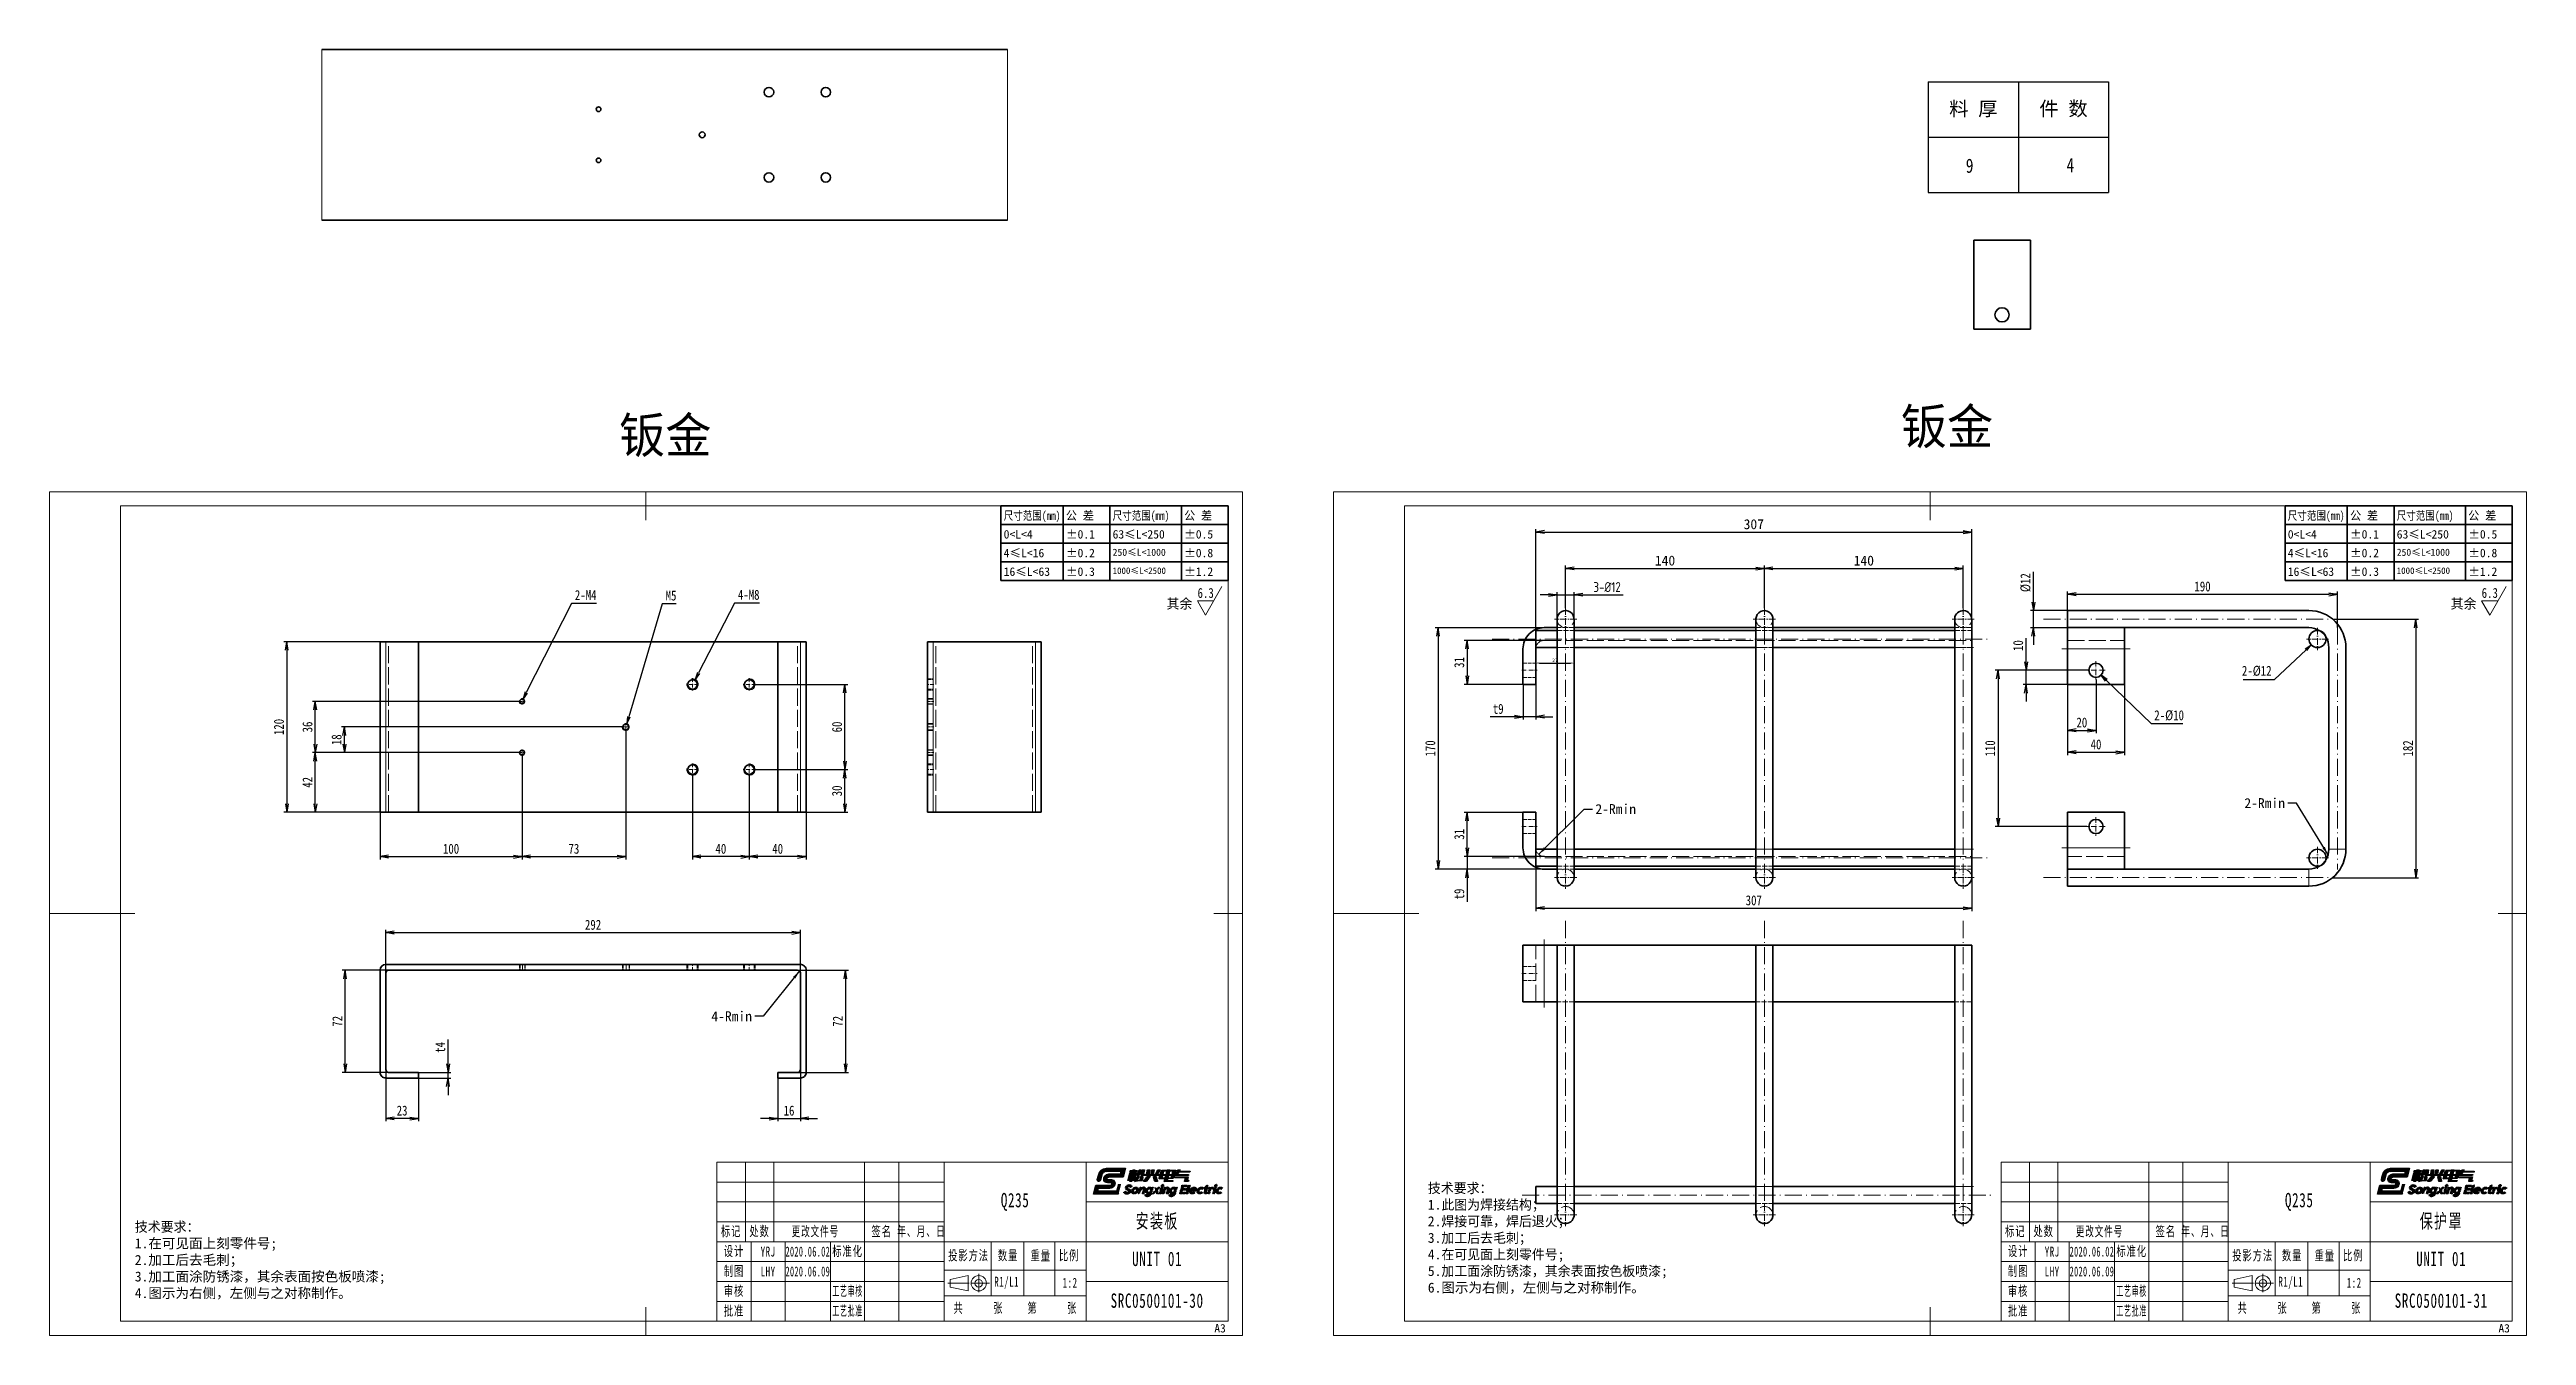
# Model space of a CAD drawing. Header units: millimetres. Extents: x -15766 to 80009, y -9701 to 15159.
# Drawn here: x -2400 to -656, y 13254 to 14159 of the extents above; entities that cross this region are included whole.
import ezdxf
from ezdxf.enums import TextEntityAlignment as Align

# ---------------------------------------------------------------- set-up
doc = ezdxf.new("R2010")
doc.units = ezdxf.units.MM
for name, pattern in [('CENTER-HOKUTO_1', [16, 13, -1, 1, -1]), ('DASHDOT', [18.5, 12, -3, 0.5, -3]), ('DASHED', [15, 12, -3]), ('HIDDEN', [0.2, 0.1, -0.1]), ('HIDDEN-HOKUTO_1', [2, 1, -1])]:
    doc.linetypes.add(name, pattern=pattern)
doc.layers.get('DEFPOINTS').update_dxf_attribs({"lineweight": 18})
doc.layers.add('07', color=7, linetype='Continuous')
doc.layers.add('DRW0001_DXF_FORMAT', color=7, linetype='Continuous')
for name, color, linetype, lineweight in [('AM_7', 2, 'CENTER-HOKUTO_1', 18), ('AM_HID', 1, 'HIDDEN-HOKUTO_1', 18), ('AM_VIS', 7, 'Continuous', 18), ('CDRAFT0', 7, 'Continuous', 18), ('DIM', 253, 'Continuous', 20), ('title_frame', 7, 'Continuous', 18), ('word_dim', 9, 'Continuous', 18), ('尺寸线层', 3, 'Continuous', 18), ('标注线', 3, 'Continuous', 18), ('粗实线层', 7, 'Continuous', 35), ('粗实线层_1', 7, 'Continuous', 15), ('细实线层', 7, 'Continuous', 18)]:
    doc.layers.add(name, color=color, linetype=linetype, lineweight=lineweight)
doc.styles.add('DIM', font='', dxfattribs={"width": 0.8})
doc.styles.add('STYLE1', font='')
doc.styles.add('UserTxtStyle1', font='', dxfattribs={"width": 0.618357})
doc.styles.add('UserTxtStyle2', font='', dxfattribs={"width": 0.634692})
doc.styles.add('标准', font='', dxfattribs={"width": 0.667})
doc.styles.get('DIM').set_extended_font_data('NSimSun')
doc.styles.get('STYLE1').set_extended_font_data('宋体')
doc.styles.get('UserTxtStyle1').set_extended_font_data('宋体')
doc.styles.get('UserTxtStyle2').set_extended_font_data('宋体')
doc.styles.get('标准').set_extended_font_data('宋体')
doc.dimstyles.new('1-2', dxfattribs={"dimscale": 2, "dimtxt": 3.5, "dimasz": 3, "dimexe": 1, "dimexo": 0, "dimgap": 1, "dimtad": 1, "dimdsep": 46, "dimtxsty": 'DIM', "dimblk": 'OPEN', "dimcen": 0, "dimdle": 6, "dimclrd": 256, "dimclre": 256, "dimclrt": 3, "dimazin": 2, "dimtfac": 0.707107, "dimtmove": 0, "dimatfit": 3, "dimfxl": 0, "dimfrac": 2, "dimtolj": 1, "dimarcsym": 0})
doc.dimstyles.new('1-2$3', dxfattribs={"dimscale": 2, "dimtxt": 3.5, "dimasz": 2.5, "dimexe": 1, "dimexo": 0.625, "dimgap": 1.2, "dimtad": 1, "dimtih": 1, "dimtoh": 1, "dimdsep": 46, "dimtxsty": 'DIM', "dimblk": 'OPEN', "dimcen": 0, "dimdle": 5, "dimclrd": 256, "dimclre": 256, "dimclrt": 3, "dimazin": 2, "dimtfac": 0.5, "dimtofl": 0, "dimtmove": 0, "dimatfit": 3, "dimfxl": 0, "dimtolj": 1, "dimarcsym": 0})
doc.dimstyles.new('DIN', dxfattribs={"dimtxt": 2.5, "dimasz": 2.5, "dimexe": 1.25, "dimexo": 0.625, "dimtad": 1, "dimtih": 1, "dimdec": 4, "dimdsep": 46, "dimlunit": 6, "dimtxsty": 'Standard', "dimcen": 2.5, "dimadec": 0, "dimazin": 0, "dimtfac": 1, "dimtdec": 4, "dimtmove": 0, "dimatfit": 3, "dimfxl": 0, "dimtvp": 1, "dimtolj": 1, "dimtzin": 0, "dimarcsym": 0})

msp = doc.modelspace()

# ---------------------------------------------------------------- texts
at = {"layer": 'DIM', "color": 3, "insert": (-1905.21282, 13474.93763), "char_height": 7, "attachment_point": 9}
msp.add_mtext('\\A1;4-Rmin', dxfattribs=at)
at = {"layer": 'DIM', "color": 2, "style": 'DIM', "width": 0.8}
for p in [(-1579.9754, 13770.87874), (-675.69334, 13770.87874)]:
    msp.add_attdef('6.3', text='0.0', height=7, dxfattribs=at).set_placement(p, align=Align.BOTTOM_RIGHT)
at = {"layer": 'title_frame', "color": 3, "char_height": 5.917808, "width": 11.7369863, "attachment_point": 7, "style": 'STYLE1'}
for insert in [(-1579.56803, 13255.74681), (-675.28596, 13255.74681)]:
    msp.add_mtext('A3', dxfattribs=dict(at, insert=insert))
at = {"layer": 'word_dim', "color": 3, "char_height": 25, "width": 116.6634772, "attachment_point": 1}
for insert in [(-1998.76657, 13899.97275), (-1096.15405, 13906.1395)]:
    msp.add_mtext('钣金', dxfattribs=dict(at, insert=insert))
at = {"layer": 'word_dim', "linetype": 'Continuous', "char_height": 7, "width": 21.7212079, "attachment_point": 1}
for insert in [(-1613.22883, 13772.41045), (-708.94676, 13772.41045)]:
    msp.add_mtext('{\\C3;其余}', dxfattribs=dict(at, insert=insert))
at = {"layer": 'word_dim', "color": 3, "char_height": 7}
for insert, attachment_point in [((-1311.22852, 13627.80354), 1), ((-825.63124, 13624.98968), 9)]:
    msp.add_mtext('\\A1;2-Rmin', dxfattribs=dict(at, insert=insert, attachment_point=attachment_point))
at = {"layer": 'word_dim', "linetype": 'Continuous', "ltscale": 4, "char_height": 7, "width": 279.2071636, "attachment_point": 1}
for s, insert in [('{\\C3;技术要求：\\P1.此图为焊接结构；\\P2.焊接可靠，焊后退火；\\P3.加工后去毛刺；\\P4.在可见面上刻零件号;\\P5.加工面涂防锈漆，其余表面按色板喷漆;\\P\\fNSimSun|b0|i0|c134|p49;6\\fSimSun|b0|i0|c134|p49;.图示为右侧，左侧与之对称制作。}', (-1429.23823, 13360.95452)), ('{\\C3;技术要求：\\P\\fNSimSun|b0|i0|c134|p49;1\\fSimSun|b0|i0|c134|p49;.在可见面上刻零件号;\\P2.加工后去毛刺；\\P3.加工面涂防锈漆，其余表面按色板喷漆;\\P\\fNSimSun|b0|i0|c134|p49;4\\fSimSun|b0|i0|c134|p49;.图示为右侧，左侧与之对称制作。\\P         }', (-2339.79038, 13333.74487))]:
    msp.add_mtext(s, dxfattribs=dict(at, insert=insert))
at = {"layer": '尺寸线层', "attachment_point": 5, "line_spacing_factor": 1.15057}
for s, insert, char_height, width, style in [('{\\T1.1;Q235}', (-1719.85914, 13347.73384), 10.1006116, 58.9160087, '标准'), ('{\\T1.1;Q235}', (-815.57707, 13347.73384), 10.1006116, 58.9160087, '标准'), ('\\T1.1;标记', (-1919.85914, 13326.73384), 7, 36, '标准'), ('\\T1.1;处数', (-1899.85914, 13326.73384), 7, 36, '标准'), ('\\T1.1;更改文件号', (-1860.59231, 13326.68586), 7, 60, 'UserTxtStyle1'), ('\\T1.1;签名', (-1813.85914, 13326.73384), 7, 44, '标准'), ('\\T1.1;年、月、日', (-1785.85914, 13326.73384), 7, 60, 'UserTxtStyle2'), ('{\\T1.1;安装板}', (-1619.85914, 13333.69532), 10.1006116, 58.9160087, '标准'), ('\\T1.1;标记', (-1015.57707, 13326.73384), 7, 36, '标准'), ('\\T1.1;处数', (-995.57707, 13326.73384), 7, 36, '标准'), ('\\T1.1;更改文件号', (-956.31024, 13326.68586), 7, 60, 'UserTxtStyle1'), ('\\T1.1;签名', (-909.57707, 13326.73384), 7, 44, '标准'), ('\\T1.1;年、月、日', (-881.57707, 13326.73384), 7, 60, 'UserTxtStyle2'), ('{\\T1.1;保护罩}', (-715.57707, 13333.69532), 10.1006116, 58.9160087, '标准'), ('\\T1.1;设计', (-1917.85914, 13312.73384), 7, 44, '标准'), ('{\\T1.1;YRJ}', (-1893.85914, 13312.73384), 7, 44, '标准'), ('{\\W0.5;\\T1.1;2020.06.02}', (-1865.85914, 13312.73384), 7, 32, '标准'), ('\\T1.1;标准化', (-1837.85914, 13312.73384), 7, 44, '标准'), ('\\T1.1;投影方法', (-1752.66915, 13309.73384), 7, 44, '标准'), ('\\T1.1;数量', (-1724.85914, 13309.73384), 7, 44, '标准'), ('\\T1.1;重量', (-1701.85914, 13309.73384), 7, 44, '标准'), ('\\T1.1;比例', (-1681.85914, 13309.73384), 7, 44, '标准'), ('{\\T1.1;UNIT 01}', (-1619.85914, 13307.56124), 10.1006116, 58.9160087, '标准'), ('\\T1.1;设计', (-1013.57707, 13312.73384), 7, 44, '标准'), ('{\\T1.1;YRJ}', (-989.57707, 13312.73384), 7, 44, '标准'), ('{\\W0.5;\\T1.1;2020.06.02}', (-961.57707, 13312.73384), 7, 32, '标准'), ('\\T1.1;标准化', (-933.57707, 13312.73384), 7, 44, '标准'), ('\\T1.1;投影方法', (-848.38708, 13309.73384), 7, 44, '标准'), ('\\T1.1;数量', (-820.57707, 13309.73384), 7, 44, '标准'), ('\\T1.1;重量', (-797.57707, 13309.73384), 7, 44, '标准'), ('\\T1.1;比例', (-777.57707, 13309.73384), 7, 44, '标准'), ('{\\T1.1;UNIT 01}', (-715.57707, 13307.56124), 10.1006116, 58.9160087, '标准'), ('\\T1.1;制图', (-1917.85914, 13298.73384), 7, 44, '标准'), ('{\\T1.1;LHY}', (-1893.85914, 13298.73384), 7, 44, '标准'), ('{\\W0.5;\\T1.1;2020.06.09}', (-1865.85914, 13298.73384), 7, 32, '标准'), ('{\\T1.1;R1/L1}', (-1725.85914, 13290.73384), 7, 22, '标准'), ('{\\T1.1;1:2}', (-1681.18952, 13290.73384), 7, 21.3392391, '标准'), ('\\T1.1;制图', (-1013.57707, 13298.73384), 7, 44, '标准'), ('{\\T1.1;LHY}', (-989.57707, 13298.73384), 7, 44, '标准'), ('{\\W0.5;\\T1.1;2020.06.09}', (-961.57707, 13298.73384), 7, 32, '标准'), ('{\\T1.1;R1/L1}', (-821.57707, 13290.73384), 7, 22, '标准'), ('{\\T1.1;1:2}', (-776.90745, 13290.73384), 7, 21.3392391, '标准'), ('{\\T1.1;批准}', (-1917.85914, 13270.73384), 7, 44, '标准'), ('\\T1.1;审核', (-1917.85914, 13284.73384), 7, 44, '标准'), ('{\\W0.5;\\T1.1;工艺审核}', (-1837.85914, 13284.73384), 7, 44, '标准'), ('{\\W0.5;\\T1.1;工艺批准}', (-1837.85914, 13270.73384), 7, 44, '标准'), ('\\T1.1;共', (-1759.71648, 13272.73384), 7, 16, '标准'), ('\\T1.1;张', (-1731.71648, 13272.73384), 7, 16, '标准'), ('\\T1.1;第', (-1707.63866, 13272.73384), 7, 16, '标准'), ('\\T1.1;张', (-1679.71648, 13272.73384), 7, 16, '标准'), ('{\\T1.1;SRC0500101-30}', (-1619.85914, 13278.14928), 10.1006116, 58.747581, '标准'), ('{\\T1.1;批准}', (-1013.57707, 13270.73384), 7, 44, '标准'), ('\\T1.1;审核', (-1013.57707, 13284.73384), 7, 44, '标准'), ('{\\W0.5;\\T1.1;工艺审核}', (-933.57707, 13284.73384), 7, 44, '标准'), ('{\\W0.5;\\T1.1;工艺批准}', (-933.57707, 13270.73384), 7, 44, '标准'), ('\\T1.1;共', (-855.43441, 13272.73384), 7, 16, '标准'), ('\\T1.1;张', (-827.43441, 13272.73384), 7, 16, '标准'), ('\\T1.1;第', (-803.35659, 13272.73384), 7, 16, '标准'), ('\\T1.1;张', (-775.43441, 13272.73384), 7, 16, '标准'), ('{\\T1.1;SRC0500101-31}', (-715.57707, 13278.14928), 10.1006116, 58.747581, '标准')]:
    msp.add_mtext(s, dxfattribs=dict(at, insert=insert, char_height=char_height, width=width, style=style))

# ---------------------------------------------------------------- blocks, each defined once
blk = doc.blocks.new('*X589')
at = {"layer": 'CDRAFT0'}
for p, q in [((420, 297), (0, 297)), ((0, 297), (0, 0)), ((420, 0), (420, 297)), ((0, 0), (420, 0))]:
    blk.add_line(p, q, dxfattribs=at)
at = {"layer": '粗实线层_1'}
for p, q in [((210, 297), (210, 287)), ((415, 292), (25, 292)), ((25, 292), (25, 5)), ((415, 5), (415, 292)), ((0, 148.5), (30, 148.5)), ((420, 148.5), (410, 148.5)), ((210, 0), (210, 10)), ((25, 5), (415, 5))]:
    blk.add_line(p, q, dxfattribs=at)
blk = doc.blocks.new('自由公差_1')
at = {"layer": '粗实线层'}
for p, q in [((-80, 0), (0, 0)), ((-80, 0), (-80, -26.3)), ((-58.08, 0), (-58.08, -26.3)), ((-41.64, 0), (-41.64, -26.3)), ((-16.44, 0), (-16.44, -26.3)), ((0, 0), (0, -26.3)), ((-80, -6.58), (0, -6.58)), ((-80, -13.15), (0, -13.15)), ((-80, -19.73), (0, -19.73)), ((-80, -26.3), (0, -26.3))]:
    blk.add_line(p, q, dxfattribs=at)
at = {"layer": '尺寸线层', "linetype": 'Continuous', "attachment_point": 1, "line_spacing_factor": 0.9}
for s, insert, char_height, width in [('{\\W0.8;尺寸范围(mm)}', (-79.04, -1.92), 3, 22.6032), ('0<L<4', (-79.04, -8.49), 3, 22.6032), ('公 差', (-57.12, -1.92), 3, 22.6032), ('%%P0.1', (-57.12, -8.49), 3, 12.7119), ('{\\W0.8;尺寸范围(mm)}', (-40.68, -1.92), 3, 22.6032), ('63≤L<250', (-40.68, -8.49), 3, 22.6032), ('公 差', (-15.48, -1.92), 3, 22.6032), ('%%P0.5', (-15.48, -8.49), 3, 12.5771), ('4≤L<16', (-79.04, -15.07), 3, 22.6032), ('%%P0.2', (-57.12, -15.07), 3, 12.4769), ('250≤L<1000', (-40.68, -15.07), 2.5, 22.6032), ('%%P0.8', (-15.48, -15.07), 3, 13.0759), ('16≤L<63', (-79.04, -21.64), 3, 22.6032), ('%%P0.3', (-57.12, -21.64), 3, 12.7119), ('1000≤L<2500', (-40.68, -21.64), 2.3, 22.6032), ('%%P1.2', (-15.48, -21.64), 3, 12.8764)]:
    blk.add_mtext(s, dxfattribs=dict(at, insert=insert, char_height=char_height, width=width))
blk = doc.blocks.new('SYMBOL_3_BL2', base_point=(178.14, 46.52))
at = {"layer": 'DRW0001_DXF_FORMAT', "linetype": 'Continuous'}
for color, points in [(1, [(162.92, 45.8), (162.76, 45.4), (157.05, 44.42), (155.36, 42.42), (156.19, 45.54), (161.17, 45.54), (161.4, 45.6), (161.64, 45.76), (162.94, 45.86)]), (1, [(163.36, 43.55), (164.22, 42.42), (155.36, 42.42), (157.05, 44.42), (156.81, 43.55)]), (1, [(158.18, 48.69), (157.82, 47.31), (157.7, 47.09), (157.52, 46.95), (157.28, 46.9), (157.13, 46.92), (156.92, 47.03), (156.77, 47.23), (156.73, 47.36), (156.74, 47.6), (156.92, 48.29), (156.92, 48.29), (156.94, 48.36), (158.3, 49.15), (158.18, 48.69)]), (1, [(158.72, 49.92), (158.47, 49.58), (158.3, 49.15), (156.94, 48.36), (157.23, 49.44), (157.37, 49.86), (159.37, 50.31), (159.02, 50.16)]), (1, [(161.58, 44.47), (161.17, 44.42), (157.05, 44.42), (162.76, 45.4), (162.49, 45.03), (162.38, 44.92), (161.99, 44.64)]), (1, [(159.74, 50.39), (159.37, 50.31), (157.37, 49.86), (157.63, 50.35), (157.98, 50.76), (159.89, 50.39)]), (1, [(159.87, 51.52), (159.98, 51.51), (166.64, 51.52), (165.81, 48.4), (164.95, 49.52), (165.18, 50.39), (159.89, 50.39), (157.98, 50.76), (158.42, 51.1), (158.89, 51.33), (159.39, 51.47), (159.84, 51.52)]), (1, [(160.36, 48.18), (160.27, 48.08), (160.15, 47.85), (159.01, 47.61), (159.05, 48.02), (159.06, 48.08), (159.08, 48.14), (160.83, 48.4), (160.6, 48.35)]), (1, [(160.12, 47.71), (160.15, 47.58), (159.09, 47.23), (159.01, 47.61), (160.15, 47.85), (160.14, 47.79)]), (1, [(160.42, 49.47), (160.83, 49.52), (164.95, 49.52), (165.81, 48.4), (160.83, 48.4), (159.08, 48.14), (159.24, 48.54), (159.51, 48.91), (159.62, 49.02), (160.01, 49.3)]), (1, [(162.47, 47.29), (162.73, 47.04), (162.91, 46.71), (162.99, 46.33), (162.95, 45.92), (162.94, 45.86), (161.64, 45.76), (161.73, 45.86), (161.85, 46.09), (161.86, 46.15), (161.87, 46.23), (161.85, 46.36), (161.76, 46.4), (161.69, 46.41), (160.3, 46.41), (159.91, 46.47), (159.87, 46.48), (159.53, 46.65), (159.27, 46.9), (159.09, 47.23), (160.15, 47.58), (160.24, 47.54), (160.3, 47.53), (161.7, 47.53), (162.09, 47.47), (162.13, 47.46)]), (5, [(168.43, 50.06), (168.43, 50.06), (168.8, 50.06), (168.04, 47.22), (167.94, 47.22), (167.47, 47.22), (167.56, 47.55), (168.19, 49.9), (168.2, 49.92), (168.22, 49.98), (168.27, 50.03), (168.32, 50.05)]), (5, [(169.91, 50.69), (169.82, 50.36), (169.82, 50.36), (168.9, 46.89), (168.18, 46.89), (169.1, 50.36), (168.19, 50.36), (169.91, 50.69)]), (5, [(169.19, 50.69), (169.27, 50.98), (169.99, 50.98), (169.91, 50.69), (168.19, 50.36), (168.28, 50.69)]), (5, [(170.16, 50.06), (170.16, 50.06), (170.53, 50.06), (169.86, 47.55), (169.21, 47.22), (169.91, 49.85), (169.91, 49.85), (169.93, 49.92), (169.96, 49.98), (170, 50.03), (170.05, 50.05)]), (5, [(169.99, 47.55), (169.9, 47.22), (169.78, 47.22), (169.31, 47.22), (169.21, 47.22), (169.86, 47.55)]), (5, [(170.04, 47.22), (170.73, 48.69), (171.52, 48.69), (170.83, 47.22), (169.95, 46.89), (170.04, 47.22)]), (5, [(171.89, 47.22), (171.99, 48.69), (172.77, 48.69), (172.68, 47.22), (169.95, 46.89), (170.83, 47.22)]), (5, [(170.82, 50.69), (170.79, 50.57), (170.75, 50.39), (170.74, 50.36), (170.49, 50.36), (170.12, 50.36), (170.04, 50.36), (170.08, 50.47), (170.12, 50.65), (170.13, 50.69), (170.38, 50.69), (170.75, 50.69)]), (5, [(171.88, 50.98), (171.88, 50.98), (172.23, 50.98), (171.48, 49.04), (171.47, 49.04), (170.7, 49.04), (170.83, 49.37), (171.32, 50.66), (171.34, 50.71), (171.39, 50.8), (171.44, 50.87), (171.51, 50.92), (171.59, 50.96), (171.67, 50.98), (171.74, 50.98)]), (5, [(172.91, 50.98), (172.91, 50.98), (173.31, 50.98), (173.05, 49.37), (172.21, 49.04), (172.45, 50.57), (172.45, 50.57), (172.48, 50.71), (172.54, 50.87), (172.67, 50.96), (172.81, 50.98)]), (5, [(182.28, 50.81), (182.19, 50.48), (182.19, 50.48), (181.9, 49.37), (172.21, 49.04), (180.05, 49.37), (180.18, 49.37), (180.7, 49.37), (180.98, 49.37), (181.17, 50.09), (181.27, 50.48), (180.52, 50.48), (180.11, 50.48), (179.92, 49.76), (179.82, 49.37), (178.9, 49.37), (179.18, 50.4), (179.2, 50.48), (179.2, 50.48), (179.2, 50.48), (179.21, 50.54), (179.29, 50.69), (179.43, 50.78), (182.28, 50.81)]), (5, [(181.9, 49.37), (181.81, 49.04), (181.81, 49.04), (181.56, 48.13), (178.48, 47.79), (179.48, 48.13), (180.24, 48.13), (180.65, 48.13), (180.8, 48.72), (180.89, 49.04), (180.37, 49.04), (180.09, 49.04), (179.86, 49.04), (179.73, 49.04), (178.57, 48.13), (178.81, 49.04), (173.57, 49.04), (173.45, 49.04), (172.99, 49.04), (172.42, 49.04), (172.21, 49.04), (181.9, 49.37)]), (5, [(180.05, 49.37), (172.21, 49.04), (173.05, 49.37), (173.54, 49.37), (173.66, 49.37), (178.9, 49.37), (178.9, 49.37), (179.82, 49.37)]), (5, [(175.43, 48.69), (174.94, 48.05), (174.18, 47.08), (174.04, 46.89), (173.67, 46.89), (173.1, 46.89), (172.99, 46.89), (173.48, 47.52), (174.24, 48.5), (174.38, 48.69), (174.75, 48.69), (175.32, 48.69)]), (5, [(175.19, 50.98), (174.97, 49.65), (174.97, 49.61), (174.13, 49.61), (174.11, 49.61), (174.26, 50.54), (174.27, 50.57), (174.27, 50.57), (174.27, 50.57), (174.29, 50.71), (174.29, 50.71), (174.31, 50.78), (174.34, 50.84), (174.38, 50.89), (174.42, 50.93), (174.48, 50.96), (174.54, 50.98), (174.63, 50.98), (174.82, 50.98), (174.83, 50.98), (174.83, 50.98), (174.83, 50.98), (175.18, 50.98)]), (5, [(176.77, 50.98), (176.57, 49.75), (176.54, 49.61), (175.78, 49.61), (175.69, 49.61), (175.83, 50.47), (175.84, 50.57), (175.87, 50.7), (175.87, 50.71), (175.89, 50.78), (175.92, 50.84), (175.95, 50.89), (176, 50.93), (176.06, 50.96), (176.12, 50.98), (176.2, 50.98), (176.29, 50.98), (176.3, 50.98), (176.3, 50.98), (176.3, 50.98), (176.72, 50.98)]), (5, [(177.5, 48.69), (177.65, 48.05), (177.89, 47.08), (177.93, 46.89), (177.59, 46.89), (177.05, 46.89), (176.95, 46.89), (176.8, 47.52), (176.56, 48.5), (176.52, 48.69), (176.86, 48.69), (177.4, 48.69)]), (5, [(178.42, 50.98), (178.43, 50.98), (178.83, 50.98), (178.2, 49.61), (177.34, 49.61), (177.83, 50.66), (177.85, 50.71), (177.89, 50.79), (177.95, 50.85), (178.01, 50.9), (178.08, 50.94), (178.16, 50.97), (178.24, 50.98), (178.26, 50.98)]), (5, [(179.57, 48.45), (179.48, 48.13), (178.48, 47.79), (178.57, 48.13), (178.57, 48.13), (179.73, 49.04)]), (5, [(181.56, 48.13), (181.47, 47.79), (181.47, 47.79), (180.31, 46.89), (180.56, 47.79), (178.48, 47.79), (181.56, 48.13)]), (5, [(181.36, 50.81), (181.41, 50.98), (182.33, 50.98), (182.28, 50.81), (179.43, 50.78), (179.82, 50.81), (180.2, 50.81)]), (5, [(183.4, 47.22), (183.31, 46.89), (181.23, 46.89), (180.55, 46.89), (180.31, 46.89), (181.47, 47.79), (181.32, 47.22)]), (5, [(188.91, 49.37), (188.82, 49.04), (183.88, 49.04), (183.64, 48.13), (181.7, 47.79), (181.78, 48.13), (182.72, 48.13), (182.97, 49.04), (182.03, 49.04), (183.97, 49.37)]), (5, [(184.36, 50.8), (184.27, 50.48), (184.27, 50.48), (183.97, 49.37), (182.03, 49.04), (182.12, 49.37), (183.06, 49.37), (183.35, 50.48), (182.41, 50.48), (182.5, 50.81), (184.36, 50.81)]), (5, [(188.8, 48.49), (188.47, 47.22), (187.48, 46.96), (187.8, 48.16), (183.98, 48.16), (184.07, 48.49), (187.89, 48.49), (188.42, 48.49)]), (5, [(185.35, 50.98), (185.73, 50.98), (185.94, 50.98), (185.45, 50.11), (185.19, 49.63), (184.6, 49.63), (184.28, 49.63), (184.66, 50.33), (184.83, 50.64), (184.87, 50.71), (184.93, 50.79), (184.99, 50.86), (185.06, 50.91), (185.14, 50.95), (185.22, 50.97), (185.3, 50.98), (185.31, 50.98), (185.34, 50.98)]), (5, [(189.45, 50.49), (189.41, 50.36), (189.36, 50.16), (189.35, 50.12), (188.06, 50.12), (186.07, 50.12), (185.69, 50.12), (185.76, 50.25), (185.87, 50.45), (185.89, 50.49), (187.14, 50.49), (189.08, 50.49)]), (5, [(188.94, 47.22), (188.85, 46.89), (188.38, 46.89), (187.46, 46.89), (187.48, 46.96), (188.47, 47.22)])]:
    blk.add_hatch(color=color, dxfattribs=at).paths.add_polyline_path(points)
at = {"layer": 'DRW0001_DXF_FORMAT', "linetype": 'HIDDEN'}
for points in [[(167.53, 45.02), (167.45, 44.93), (167.41, 44.83), (166.65, 44.66), (166.68, 44.83), (166.75, 45), (166.85, 45.17), (167.75, 45.14), (167.62, 45.09)], [(167.4, 44.74), (167.42, 44.65), (166.66, 44.51), (166.65, 44.66), (167.41, 44.83), (167.4, 44.78)], [(167.51, 44.56), (168.2, 44.1), (166.96, 44.06), (166.89, 44.11), (166.78, 44.23), (166.71, 44.36), (166.66, 44.51), (167.42, 44.65), (167.48, 44.58)], [(168.75, 45.5), (169.02, 45.2), (168.39, 44.77), (168.12, 45.06), (168.05, 45.12), (167.94, 45.15), (167.88, 45.16), (166.85, 45.17), (166.98, 45.33), (167.16, 45.48), (168.75, 45.5)], [(168.21, 44.09), (168.28, 44.04), (167.66, 43.59), (166.97, 44.05), (166.97, 44.05), (166.96, 44.06), (166.96, 44.06), (168.2, 44.1), (168.2, 44.1), (168.22, 44.09)], [(167.83, 45.76), (168.04, 45.77), (168.1, 45.77), (168.3, 45.75), (168.48, 45.69), (168.63, 45.61), (168.75, 45.5), (167.16, 45.48), (167.36, 45.6), (167.38, 45.61), (167.6, 45.7)], [(168.51, 43.64), (168.52, 43.48), (168.49, 43.31), (168.43, 43.14), (168.33, 42.98), (167.42, 43.01), (167.55, 43.06), (167.64, 43.12), (167.72, 43.22), (167.77, 43.31), (167.78, 43.36), (167.78, 43.41), (167.75, 43.5), (167.69, 43.57), (167.66, 43.59), (168.28, 44.04), (168.39, 43.92), (168.47, 43.79)], [(169.42, 43.62), (169.42, 43.54), (168.78, 43.37), (168.79, 43.55), (169.44, 43.69)], [(169.47, 43.78), (169.44, 43.69), (168.79, 43.55), (168.82, 43.69), (169.52, 43.87)], [(169.57, 43.96), (169.52, 43.87), (168.82, 43.69), (168.89, 43.87), (169.65, 44.04)], [(169.73, 44.11), (169.65, 44.04), (168.89, 43.87), (168.98, 44.06), (169.91, 44.22), (169.82, 44.17)], [(170.01, 44.25), (169.91, 44.22), (168.98, 44.06), (169.1, 44.23), (170.19, 44.28), (170.1, 44.28)], [(170.17, 44.88), (170.36, 44.89), (170.54, 44.88), (170.7, 44.84), (170.85, 44.78), (170.97, 44.69), (171.08, 44.59), (171.17, 44.47), (171.23, 44.33), (171.27, 44.17), (171.29, 44.01), (171.27, 43.83), (171.24, 43.69), (171.18, 43.51), (171.09, 43.32), (170.97, 43.15), (170.82, 42.98), (169.87, 43.1), (169.97, 43.1), (170.06, 43.12), (170.16, 43.16), (170.25, 43.21), (170.34, 43.27), (170.42, 43.34), (170.49, 43.42), (170.55, 43.51), (170.6, 43.6), (170.63, 43.69), (170.64, 43.76), (170.65, 43.84), (170.64, 43.93), (170.62, 44), (170.59, 44.07), (170.55, 44.13), (170.5, 44.18), (170.43, 44.22), (170.4, 44.24), (170.36, 44.26), (170.28, 44.28), (170.19, 44.28), (169.1, 44.23), (169.24, 44.4), (169.41, 44.54), (169.41, 44.55), (169.6, 44.67), (169.79, 44.77), (169.98, 44.84)], [(173.38, 44.81), (173.48, 44.73), (172.47, 44.29), (172.36, 44.22), (172.29, 44.15), (172.22, 44.05), (171.18, 42.54), (171.82, 44.92), (172.38, 44.74), (172.38, 44.74), (172.5, 44.8), (173.33, 44.84)], [(172.69, 44.34), (172.58, 44.33), (172.47, 44.29), (173.48, 44.73), (173.56, 44.63), (173.62, 44.51), (173.65, 44.38), (173.66, 44.24), (173.64, 44.08), (173.63, 44.04), (172.99, 43.97), (173, 44.07), (172.98, 44.16), (172.93, 44.23), (172.87, 44.29), (172.83, 44.31), (172.79, 44.33)], [(172.82, 44.91), (172.98, 44.92), (173.13, 44.91), (173.27, 44.87), (173.33, 44.84), (172.5, 44.8), (172.66, 44.87)], [(173.63, 44.04), (173.63, 44.04), (173.22, 42.54), (172.61, 42.54), (172.84, 43.38), (172.99, 43.96), (172.99, 43.96), (172.99, 43.97), (173.63, 44.04)], [(174.35, 43.61), (174.34, 43.53), (173.73, 43.39), (173.76, 43.6), (174.36, 43.68)], [(174.4, 43.77), (174.36, 43.68), (173.76, 43.6), (173.78, 43.68), (174.44, 43.86)], [(174.5, 43.95), (174.44, 43.86), (173.78, 43.68), (173.86, 43.89), (174.65, 44.1), (174.57, 44.03)], [(174.74, 44.16), (174.65, 44.1), (173.86, 43.89), (173.97, 44.1), (174.11, 44.3), (175.02, 44.27), (174.93, 44.25), (174.83, 44.21)], [(175.78, 44.73), (176.41, 44.91), (175.82, 42.7), (175.81, 42.7), (175.46, 43.5), (175.51, 43.59), (175.54, 43.68), (175.55, 43.75), (175.56, 43.83), (175.55, 43.92), (175.54, 43.99), (175.5, 44.06), (175.46, 44.12), (175.41, 44.17), (175.35, 44.22), (175.28, 44.25), (175.2, 44.27), (175.11, 44.27), (174.11, 44.3), (174.29, 44.48), (174.43, 44.6), (174.63, 44.72), (175.76, 44.74)], [(175.44, 44.87), (175.61, 44.82), (175.76, 44.74), (174.63, 44.72), (174.85, 44.81), (175.05, 44.87), (175.25, 44.89), (175.35, 44.88)], [(177.65, 44.26), (178.2, 44.83), (178.88, 44.83), (177.86, 43.78), (175.98, 42.53), (177.18, 43.78)], [(177.39, 43.29), (176.65, 42.53), (175.98, 42.53), (177.86, 43.78), (178.39, 42.53), (177.72, 42.53)], [(179.22, 44.74), (179.55, 44.83), (179.88, 44.92), (179.56, 43.73), (179.24, 42.54), (178.93, 42.54), (178.62, 42.54), (178.92, 43.64), (179.22, 44.74), (179.22, 44.74)], [(179.96, 45.75), (180, 45.73), (180.04, 45.69), (180.07, 45.65), (180.09, 45.61), (180.1, 45.56), (180.1, 45.51), (180.1, 45.45), (180.09, 45.41), (180.07, 45.35), (180.04, 45.29), (180, 45.23), (179.96, 45.18), (179.9, 45.13), (179.37, 45.12), (179.34, 45.16), (179.32, 45.2), (179.31, 45.25), (179.3, 45.3), (179.31, 45.36), (179.32, 45.41), (179.34, 45.46), (179.37, 45.52), (179.4, 45.58), (179.45, 45.63), (179.5, 45.68), (179.5, 45.68), (179.56, 45.72), (179.62, 45.75), (179.94, 45.77)], [(179.9, 45.13), (179.84, 45.09), (179.78, 45.06), (179.72, 45.04), (179.66, 45.02), (179.6, 45.02), (179.54, 45.02), (179.49, 45.04), (179.44, 45.06), (179.4, 45.08), (179.37, 45.12), (179.9, 45.13)], [(181.81, 44.81), (181.91, 44.73), (180.89, 44.29), (180.79, 44.22), (180.72, 44.15), (180.64, 44.05), (179.6, 42.54), (180.24, 44.92), (180.81, 44.74), (180.81, 44.74), (180.92, 44.8), (181.75, 44.84)], [(180.43, 43.35), (180.22, 42.54), (179.6, 42.54), (180.64, 44.05), (180.6, 43.95), (180.45, 43.4)], [(179.75, 45.79), (179.81, 45.79), (179.86, 45.79), (179.92, 45.77), (179.94, 45.77), (179.62, 45.75), (179.69, 45.77)], [(181.11, 44.34), (181, 44.33), (180.89, 44.29), (181.91, 44.73), (181.99, 44.63), (182.04, 44.51), (182.08, 44.38), (182.08, 44.24), (182.06, 44.08), (182.05, 44.04), (181.42, 43.97), (181.42, 44.07), (181.4, 44.16), (181.36, 44.23), (181.29, 44.29), (181.25, 44.31), (181.21, 44.33)], [(181.25, 44.91), (181.4, 44.92), (181.55, 44.91), (181.69, 44.87), (181.75, 44.84), (180.92, 44.8), (181.08, 44.87)], [(182.05, 44.04), (182.05, 44.04), (181.65, 42.54), (181.03, 42.54), (181.21, 43.2), (181.42, 43.96), (181.42, 43.96), (181.42, 43.97), (182.05, 44.04)], [(182.77, 43.61), (182.77, 43.53), (182.16, 43.39), (182.18, 43.6), (182.79, 43.68)], [(182.82, 43.77), (182.79, 43.68), (182.18, 43.6), (182.2, 43.68), (182.86, 43.86)], [(182.92, 43.95), (182.86, 43.86), (182.2, 43.68), (182.28, 43.89), (183.07, 44.1), (182.99, 44.03)], [(183.16, 44.16), (183.07, 44.1), (182.28, 43.89), (182.39, 44.1), (182.54, 44.3), (183.44, 44.27), (183.35, 44.25), (183.26, 44.21)], [(184.2, 44.73), (184.84, 44.91), (184.24, 42.7), (184.24, 42.7), (183.89, 43.5), (183.93, 43.59), (183.96, 43.68), (183.98, 43.75), (183.98, 43.83), (183.98, 43.92), (183.96, 43.99), (183.93, 44.06), (183.89, 44.12), (183.83, 44.17), (183.77, 44.22), (183.7, 44.25), (183.62, 44.27), (183.53, 44.27), (182.54, 44.3), (182.71, 44.48), (182.85, 44.6), (183.06, 44.72), (184.19, 44.74)], [(183.87, 44.87), (184.04, 44.82), (184.19, 44.74), (183.06, 44.72), (183.27, 44.81), (183.48, 44.87), (183.68, 44.89), (183.77, 44.88)], [(188.51, 45.64), (188.35, 45.03), (187.04, 45.03), (185.76, 42.54), (186.59, 45.64), (186.73, 45.64)], [(188.18, 44.39), (188.01, 43.78), (186.71, 43.78), (185.76, 42.54), (187.04, 45.03), (186.87, 44.39)], [(187.84, 43.15), (187.68, 42.54), (186.37, 42.54), (185.89, 42.54), (185.76, 42.54), (186.71, 43.78), (186.54, 43.15)], [(189.49, 45.64), (189.08, 44.09), (188.66, 42.54), (188.35, 42.54), (188.04, 42.54), (188.43, 43.99), (188.83, 45.45), (189.16, 45.55), (189.49, 45.64), (189.49, 45.64)], [(191.7, 43.69), (191.64, 43.51), (189.88, 43.47), (189.23, 43.37), (189.25, 43.54), (189.28, 43.69), (191.7, 43.69)], [(191.57, 44.55), (191.57, 44.55), (191.65, 44.42), (191.7, 44.27), (191.74, 44.12), (191.74, 43.95), (191.72, 43.77), (189.28, 43.69), (189.34, 43.87), (189.43, 44.05), (190.09, 44.02), (190.03, 43.96), (190.86, 43.96), (191.09, 43.96), (191.08, 44.01), (191.05, 44.06), (191.02, 44.11), (191.02, 44.11), (191.02, 44.11), (191.02, 44.11), (191.02, 44.11), (191, 44.14), (190.95, 44.18), (190.9, 44.21), (190.85, 44.24), (190.82, 44.25), (190.79, 44.26), (190.72, 44.28), (190.65, 44.28), (189.55, 44.23), (189.69, 44.39), (189.86, 44.54), (191.57, 44.55)], [(190.42, 44.24), (190.34, 44.21), (189.43, 44.05), (189.55, 44.23), (190.65, 44.28), (190.57, 44.28), (190.5, 44.26)], [(190.15, 44.09), (190.09, 44.02), (189.43, 44.05), (190.34, 44.21), (190.26, 44.17), (190.19, 44.12)], [(191.3, 44.78), (191.42, 44.7), (191.53, 44.59), (191.57, 44.55), (189.86, 44.54), (189.87, 44.55), (190.05, 44.67), (190.24, 44.77), (191.23, 44.81)], [(190.63, 44.88), (190.81, 44.89), (190.99, 44.88), (191.15, 44.84), (191.23, 44.81), (190.24, 44.77), (190.44, 44.84)], [(192.52, 43.6), (192.52, 43.48), (191.88, 43.35), (191.89, 43.52), (192.54, 43.69)], [(192.76, 44.05), (192.66, 43.94), (192.59, 43.82), (192.54, 43.69), (191.89, 43.52), (191.93, 43.69), (191.99, 43.87), (192.08, 44.05), (192.9, 44.16), (192.78, 44.07)], [(193.04, 44.23), (192.9, 44.16), (192.08, 44.05), (192.19, 44.22), (192.34, 44.39), (193.3, 44.28), (193.17, 44.27)], [(193.94, 44.78), (194.07, 44.7), (194.18, 44.6), (194.22, 44.55), (193.67, 44.11), (193.61, 44.17), (193.52, 44.23), (193.47, 44.25), (193.42, 44.27), (193.3, 44.28), (192.34, 44.39), (192.5, 44.53), (192.53, 44.56), (192.71, 44.68), (192.9, 44.77), (193.87, 44.82)], [(193.28, 44.88), (193.46, 44.89), (193.64, 44.88), (193.8, 44.84), (193.87, 44.82), (192.9, 44.77), (193.09, 44.84)], [(195.04, 45.45), (195.71, 45.64), (195.5, 44.84), (194.37, 44.23), (194.53, 44.84), (194.88, 44.84)], [(195.87, 44.84), (195.7, 44.23), (195.33, 44.23), (194.45, 43.23), (194.72, 44.23), (194.37, 44.23), (195.5, 44.84)], [(195.09, 43.24), (195.12, 43.19), (195.17, 43.16), (194.42, 43.03), (194.43, 43.17), (194.45, 43.23), (194.45, 43.23), (194.45, 43.23), (194.45, 43.23), (195.33, 44.23), (195.09, 43.32), (195.09, 43.32), (195.08, 43.3)], [(197.27, 44.91), (197.42, 44.92), (197.56, 44.91), (197.68, 44.88), (197.5, 44.22), (197.5, 44.22), (197.47, 44.19), (197.4, 44.19), (197.4, 44.2), (197.39, 44.2), (197.36, 44.24), (197.3, 44.29), (197.22, 44.33), (197.17, 44.34), (197.12, 44.34), (197.02, 44.33), (196.91, 44.29), (196.81, 44.23), (196.8, 44.22), (196.71, 44.13), (195.61, 42.54), (196.25, 44.92), (196.82, 44.74), (196.82, 44.73), (196.95, 44.81), (197.11, 44.87)], [(196.6, 43.9), (196.45, 43.35), (196.44, 43.35), (196.23, 42.54), (195.61, 42.54), (196.71, 44.13), (196.64, 44.03), (196.6, 43.93)], [(198, 44.74), (198.34, 44.83), (198.67, 44.92), (198.35, 43.73), (198.03, 42.54), (197.72, 42.54), (197.41, 42.54), (197.71, 43.64), (198, 44.74), (198, 44.74)], [(198.75, 45.75), (198.79, 45.73), (198.83, 45.69), (198.85, 45.65), (198.87, 45.61), (198.89, 45.56), (198.89, 45.51), (198.89, 45.45), (198.88, 45.41), (198.86, 45.35), (198.83, 45.29), (198.79, 45.23), (198.74, 45.18), (198.69, 45.13), (198.16, 45.12), (198.13, 45.16), (198.11, 45.2), (198.09, 45.25), (198.09, 45.3), (198.09, 45.36), (198.1, 45.41), (198.12, 45.46), (198.15, 45.52), (198.19, 45.58), (198.24, 45.63), (198.29, 45.68), (198.29, 45.68), (198.35, 45.72), (198.41, 45.75), (198.73, 45.77)], [(198.69, 45.13), (198.63, 45.09), (198.57, 45.06), (198.51, 45.04), (198.45, 45.02), (198.39, 45.02), (198.33, 45.02), (198.28, 45.04), (198.25, 45.05), (198.23, 45.06), (198.19, 45.08), (198.16, 45.12), (198.69, 45.13)], [(198.53, 45.79), (198.59, 45.79), (198.65, 45.79), (198.7, 45.77), (198.73, 45.77), (198.41, 45.75), (198.47, 45.77)], [(199.23, 43.6), (199.22, 43.48), (198.58, 43.35), (198.59, 43.52), (199.24, 43.69)], [(199.46, 44.05), (199.36, 43.94), (199.29, 43.82), (199.24, 43.69), (198.59, 43.52), (198.63, 43.69), (198.69, 43.87), (198.78, 44.05), (199.61, 44.16), (199.48, 44.07)], [(199.74, 44.23), (199.61, 44.16), (198.78, 44.05), (198.9, 44.22), (199.04, 44.39), (200, 44.28), (199.87, 44.27)], [(200.64, 44.78), (200.77, 44.7), (200.88, 44.6), (200.92, 44.55), (200.37, 44.11), (200.31, 44.17), (200.22, 44.23), (200.12, 44.27), (200, 44.28), (199.04, 44.39), (199.2, 44.53), (199.23, 44.56), (199.41, 44.68), (199.6, 44.77), (200.57, 44.82)], [(199.98, 44.88), (200.16, 44.89), (200.34, 44.88), (200.5, 44.84), (200.57, 44.82), (199.6, 44.77), (199.79, 44.84)], [(167.05, 43.08), (167.05, 43.08), (167.13, 43.03), (166.42, 42.65), (166.06, 43.04), (166.69, 43.47), (166.85, 43.3)], [(167.29, 42.99), (167.42, 43.01), (168.33, 42.98), (166.42, 42.65), (167.13, 43.03), (167.23, 42.99)], [(168.02, 42.67), (167.81, 42.55), (167.79, 42.53), (167.57, 42.45), (167.35, 42.39), (167.13, 42.38), (167.08, 42.38), (166.87, 42.4), (166.69, 42.46), (166.54, 42.54), (166.42, 42.65), (166.42, 42.65), (168.33, 42.98), (168.19, 42.82)], [(169.44, 43.38), (169.47, 43.31), (168.79, 43.2), (168.78, 43.37), (169.42, 43.54), (169.42, 43.45)], [(169.52, 43.25), (169.57, 43.2), (168.83, 43.05), (168.79, 43.2), (169.47, 43.31)], [(169.87, 43.1), (170.82, 42.98), (170.66, 42.83), (168.99, 42.79), (168.9, 42.91), (168.83, 43.05), (169.57, 43.2), (169.63, 43.15), (169.67, 43.14), (169.71, 43.12), (169.79, 43.1)], [(170.66, 42.83), (170.47, 42.71), (170.28, 42.61), (170.09, 42.54), (169.9, 42.5), (169.71, 42.48), (169.53, 42.5), (169.37, 42.54), (169.22, 42.6), (169.09, 42.68), (168.99, 42.79), (170.66, 42.83)], [(173.5, 42.2), (174.07, 42.36), (174.13, 42.27), (174.22, 42.2), (173.53, 42.06)], [(174.47, 42.13), (174.56, 42.13), (175.47, 42.04), (175.31, 41.87), (175.13, 41.74), (174.93, 41.63), (174.71, 41.56), (174.49, 41.52), (174.35, 41.52), (174.16, 41.53), (174.07, 41.56), (173.99, 41.58), (173.84, 41.67), (173.71, 41.77), (173.61, 41.91), (173.53, 42.06), (174.22, 42.2), (174.34, 42.15)], [(174.35, 43.44), (174.37, 43.37), (173.75, 43.2), (173.73, 43.39), (174.34, 43.53)], [(174.44, 43.24), (174.49, 43.19), (173.79, 43.02), (173.75, 43.2), (174.37, 43.37), (174.4, 43.3)], [(174.79, 43.09), (174.88, 43.09), (174.98, 43.11), (175.07, 43.15), (175.16, 43.2), (175.25, 43.26), (175.33, 43.33), (175.4, 43.41), (175.46, 43.5), (175.81, 42.7), (175.73, 42.45), (175.61, 42.23), (175.47, 42.04), (174.56, 42.13), (174.72, 42.17), (174.86, 42.23), (174.99, 42.33), (175.09, 42.45), (175.14, 42.53), (175.17, 42.61), (174.09, 42.62), (173.97, 42.73), (173.86, 42.86), (173.79, 43.02), (174.49, 43.19), (174.56, 43.14), (174.63, 43.11), (174.71, 43.09)], [(175.01, 42.55), (174.8, 42.49), (174.6, 42.48), (174.41, 42.49), (174.33, 42.51), (174.24, 42.54), (174.09, 42.62), (175.17, 42.61)], [(181.92, 42.2), (182.5, 42.36), (182.56, 42.27), (182.65, 42.2), (181.96, 42.06)], [(182.9, 42.13), (182.99, 42.13), (183.9, 42.04), (183.74, 41.87), (183.55, 41.74), (183.35, 41.63), (183.14, 41.56), (182.91, 41.52), (182.77, 41.52), (182.58, 41.53), (182.49, 41.56), (182.41, 41.58), (182.26, 41.67), (182.13, 41.77), (182.03, 41.91), (181.96, 42.06), (182.65, 42.2), (182.76, 42.15)], [(182.77, 43.44), (182.79, 43.37), (182.17, 43.2), (182.16, 43.39), (182.77, 43.53)], [(182.86, 43.24), (182.92, 43.19), (182.21, 43.02), (182.17, 43.2), (182.79, 43.37), (182.82, 43.3)], [(183.22, 43.09), (183.31, 43.09), (183.4, 43.11), (183.49, 43.15), (183.59, 43.2), (183.68, 43.26), (183.76, 43.33), (183.83, 43.41), (183.89, 43.5), (184.24, 42.7), (184.15, 42.45), (184.04, 42.23), (183.9, 42.04), (182.99, 42.13), (183.14, 42.17), (183.29, 42.23), (183.41, 42.33), (183.51, 42.45), (183.56, 42.53), (183.6, 42.61), (182.52, 42.62), (182.39, 42.73), (182.29, 42.86), (182.21, 43.02), (182.92, 43.19), (182.98, 43.14), (183.05, 43.11), (183.13, 43.09)], [(183.44, 42.55), (183.23, 42.49), (183.03, 42.48), (182.84, 42.49), (182.75, 42.51), (182.67, 42.54), (182.52, 42.62), (183.6, 42.61)], [(189.9, 43.38), (189.94, 43.29), (189.25, 43.2), (189.23, 43.37), (189.88, 43.47)], [(190.01, 43.21), (190.1, 43.15), (189.29, 43.05), (189.25, 43.2), (189.94, 43.29)], [(190.33, 43.1), (190.46, 43.11), (190.59, 43.15), (190.72, 43.22), (190.79, 43.27), (191.11, 42.84), (189.44, 42.79), (189.35, 42.91), (189.29, 43.05), (190.1, 43.15), (190.21, 43.11)], [(191.11, 42.83), (190.92, 42.71), (190.73, 42.61), (190.54, 42.54), (190.35, 42.5), (190.16, 42.48), (189.99, 42.5), (189.82, 42.54), (189.68, 42.6), (189.55, 42.68), (189.44, 42.79), (191.11, 42.84)], [(192.55, 43.38), (192.59, 43.28), (191.9, 43.18), (191.88, 43.35), (192.52, 43.48)], [(192.66, 43.2), (192.75, 43.15), (191.94, 43.03), (191.9, 43.18), (192.59, 43.28)], [(192.98, 43.1), (193.11, 43.11), (193.24, 43.15), (193.37, 43.22), (193.44, 43.27), (193.76, 42.84), (192.1, 42.78), (192.01, 42.9), (191.94, 43.03), (192.75, 43.15), (192.86, 43.11)], [(193.74, 42.82), (193.56, 42.7), (193.37, 42.6), (193.18, 42.54), (193, 42.5), (192.81, 42.48), (192.64, 42.5), (192.48, 42.54), (192.33, 42.6), (192.21, 42.68), (192.1, 42.78), (193.76, 42.84)], [(195.21, 43.16), (195.3, 43.17), (195.34, 43.19), (195.2, 42.64), (195.16, 42.51), (195.16, 42.49), (194.99, 42.49), (194.85, 42.51), (194.73, 42.55), (194.63, 42.61), (194.54, 42.69), (194.48, 42.79), (194.44, 42.9), (194.42, 43.03), (195.17, 43.16)], [(199.25, 43.38), (199.3, 43.28), (198.6, 43.18), (198.58, 43.35), (199.22, 43.48)], [(199.36, 43.2), (199.45, 43.15), (198.65, 43.03), (198.6, 43.18), (199.3, 43.28)], [(199.68, 43.1), (199.81, 43.11), (199.94, 43.15), (200.07, 43.22), (200.15, 43.27), (200.46, 42.84), (198.8, 42.78), (198.71, 42.9), (198.65, 43.03), (199.45, 43.15), (199.56, 43.11)], [(200.44, 42.82), (200.26, 42.7), (200.08, 42.6), (199.88, 42.54), (199.7, 42.5), (199.51, 42.48), (199.34, 42.5), (199.18, 42.54), (199.03, 42.6), (198.91, 42.68), (198.8, 42.78), (200.46, 42.84)]]:
    blk.add_hatch(color=8, dxfattribs=at).paths.add_polyline_path(points)
at = {"layer": 'DRW0001_DXF_FORMAT', "color": 1, "linetype": 'Continuous'}
for points in [[(162.92, 45.8), (162.76, 45.4), (157.05, 44.42), (155.36, 42.42), (156.19, 45.54), (161.17, 45.54), (161.4, 45.6), (161.64, 45.76), (162.94, 45.86), (162.92, 45.8)], [(163.36, 43.55), (164.22, 42.42), (155.36, 42.42), (157.05, 44.42), (156.81, 43.55), (163.36, 43.55)], [(158.18, 48.69), (157.82, 47.31), (157.7, 47.09), (157.52, 46.95), (157.28, 46.9), (157.13, 46.92), (156.92, 47.03), (156.77, 47.23), (156.73, 47.36), (156.74, 47.6), (156.92, 48.29), (156.92, 48.29), (156.94, 48.36), (158.3, 49.15), (158.18, 48.69), (158.18, 48.69)], [(158.72, 49.92), (158.47, 49.58), (158.3, 49.15), (156.94, 48.36), (157.23, 49.44), (157.37, 49.86), (159.37, 50.31), (159.02, 50.16), (158.72, 49.92)], [(161.58, 44.47), (161.17, 44.42), (157.05, 44.42), (162.76, 45.4), (162.49, 45.03), (162.38, 44.92), (161.99, 44.64), (161.58, 44.47)], [(159.74, 50.39), (159.37, 50.31), (157.37, 49.86), (157.63, 50.35), (157.98, 50.76), (159.89, 50.39), (159.74, 50.39)], [(159.87, 51.52), (159.98, 51.51), (166.64, 51.52), (165.81, 48.4), (164.95, 49.52), (165.18, 50.39), (159.89, 50.39), (157.98, 50.76), (158.42, 51.1), (158.89, 51.33), (159.39, 51.47), (159.84, 51.52), (159.87, 51.52)], [(160.36, 48.18), (160.27, 48.08), (160.15, 47.85), (159.01, 47.61), (159.05, 48.02), (159.06, 48.08), (159.08, 48.14), (160.83, 48.4), (160.6, 48.35), (160.36, 48.18)], [(160.12, 47.71), (160.15, 47.58), (159.09, 47.23), (159.01, 47.61), (160.15, 47.85), (160.14, 47.79), (160.12, 47.71)], [(160.42, 49.47), (160.83, 49.52), (164.95, 49.52), (165.81, 48.4), (160.83, 48.4), (159.08, 48.14), (159.24, 48.54), (159.51, 48.91), (159.62, 49.02), (160.01, 49.3), (160.42, 49.47)], [(162.47, 47.29), (162.73, 47.04), (162.91, 46.71), (162.99, 46.33), (162.95, 45.92), (162.94, 45.86), (161.64, 45.76), (161.73, 45.86), (161.85, 46.09), (161.86, 46.15), (161.87, 46.23), (161.85, 46.36), (161.76, 46.4), (161.69, 46.41), (160.3, 46.41), (159.91, 46.47), (159.87, 46.48), (159.53, 46.65), (159.27, 46.9), (159.09, 47.23), (160.15, 47.58), (160.24, 47.54), (160.3, 47.53), (161.7, 47.53), (162.09, 47.47), (162.13, 47.46), (162.47, 47.29)]]:
    blk.add_lwpolyline(points, dxfattribs=at)
at = {"layer": 'DRW0001_DXF_FORMAT', "color": 8, "linetype": 'HIDDEN'}
for points in [[(167.53, 45.02), (167.45, 44.93), (167.41, 44.83), (166.65, 44.66), (166.68, 44.83), (166.75, 45), (166.85, 45.17), (167.75, 45.14), (167.62, 45.09), (167.53, 45.02)], [(167.4, 44.74), (167.42, 44.65), (166.66, 44.51), (166.65, 44.66), (167.41, 44.83), (167.4, 44.78), (167.4, 44.74)], [(167.51, 44.56), (168.2, 44.1), (166.96, 44.06), (166.89, 44.11), (166.78, 44.23), (166.71, 44.36), (166.66, 44.51), (167.42, 44.65), (167.48, 44.58), (167.51, 44.56)], [(168.75, 45.5), (169.02, 45.2), (168.39, 44.77), (168.12, 45.06), (168.05, 45.12), (167.94, 45.15), (167.88, 45.16), (166.85, 45.17), (166.98, 45.33), (167.16, 45.48), (168.75, 45.5), (168.75, 45.5)], [(168.21, 44.09), (168.28, 44.04), (167.66, 43.59), (166.97, 44.05), (166.97, 44.05), (166.96, 44.06), (166.96, 44.06), (168.2, 44.1), (168.2, 44.1), (168.22, 44.09), (168.21, 44.09)], [(167.83, 45.76), (168.04, 45.77), (168.1, 45.77), (168.3, 45.75), (168.48, 45.69), (168.63, 45.61), (168.75, 45.5), (167.16, 45.48), (167.36, 45.6), (167.38, 45.61), (167.6, 45.7), (167.83, 45.76)], [(168.51, 43.64), (168.52, 43.48), (168.49, 43.31), (168.43, 43.14), (168.33, 42.98), (167.42, 43.01), (167.55, 43.06), (167.64, 43.12), (167.72, 43.22), (167.77, 43.31), (167.78, 43.36), (167.78, 43.41), (167.75, 43.5), (167.69, 43.57), (167.66, 43.59), (168.28, 44.04), (168.39, 43.92), (168.47, 43.79), (168.51, 43.64)], [(169.42, 43.62), (169.42, 43.54), (168.78, 43.37), (168.79, 43.55), (169.44, 43.69), (169.42, 43.62)], [(169.47, 43.78), (169.44, 43.69), (168.79, 43.55), (168.82, 43.69), (169.52, 43.87), (169.47, 43.78)], [(169.57, 43.96), (169.52, 43.87), (168.82, 43.69), (168.89, 43.87), (169.65, 44.04), (169.57, 43.96)], [(169.73, 44.11), (169.65, 44.04), (168.89, 43.87), (168.98, 44.06), (169.91, 44.22), (169.82, 44.17), (169.73, 44.11)], [(170.01, 44.25), (169.91, 44.22), (168.98, 44.06), (169.1, 44.23), (170.19, 44.28), (170.1, 44.28), (170.01, 44.25)], [(170.17, 44.88), (170.36, 44.89), (170.54, 44.88), (170.7, 44.84), (170.85, 44.78), (170.97, 44.69), (171.08, 44.59), (171.17, 44.47), (171.23, 44.33), (171.27, 44.17), (171.29, 44.01), (171.27, 43.83), (171.24, 43.69), (171.18, 43.51), (171.09, 43.32), (170.97, 43.15), (170.82, 42.98), (169.87, 43.1), (169.97, 43.1), (170.06, 43.12), (170.16, 43.16), (170.25, 43.21), (170.34, 43.27), (170.42, 43.34), (170.49, 43.42), (170.55, 43.51), (170.6, 43.6), (170.63, 43.69), (170.64, 43.76), (170.65, 43.84), (170.64, 43.93), (170.62, 44), (170.59, 44.07), (170.55, 44.13), (170.5, 44.18), (170.43, 44.22), (170.4, 44.24), (170.36, 44.26), (170.28, 44.28), (170.19, 44.28), (169.1, 44.23), (169.24, 44.4), (169.41, 44.54), (169.41, 44.55), (169.6, 44.67), (169.79, 44.77), (169.98, 44.84), (170.17, 44.88)], [(173.38, 44.81), (173.48, 44.73), (172.47, 44.29), (172.36, 44.22), (172.29, 44.15), (172.22, 44.05), (171.18, 42.54), (171.82, 44.92), (172.38, 44.74), (172.38, 44.74), (172.5, 44.8), (173.33, 44.84), (173.38, 44.81)], [(172.69, 44.34), (172.58, 44.33), (172.47, 44.29), (173.48, 44.73), (173.56, 44.63), (173.62, 44.51), (173.65, 44.38), (173.66, 44.24), (173.64, 44.08), (173.63, 44.04), (172.99, 43.97), (173, 44.07), (172.98, 44.16), (172.93, 44.23), (172.87, 44.29), (172.83, 44.31), (172.79, 44.33), (172.69, 44.34)], [(172.82, 44.91), (172.98, 44.92), (173.13, 44.91), (173.27, 44.87), (173.33, 44.84), (172.5, 44.8), (172.66, 44.87), (172.82, 44.91)], [(173.63, 44.04), (173.63, 44.04), (173.22, 42.54), (172.61, 42.54), (172.84, 43.38), (172.99, 43.96), (172.99, 43.96), (172.99, 43.97), (173.63, 44.04), (173.63, 44.04)], [(174.35, 43.61), (174.34, 43.53), (173.73, 43.39), (173.76, 43.6), (174.36, 43.68), (174.35, 43.61)], [(174.4, 43.77), (174.36, 43.68), (173.76, 43.6), (173.78, 43.68), (174.44, 43.86), (174.4, 43.77)], [(174.5, 43.95), (174.44, 43.86), (173.78, 43.68), (173.86, 43.89), (174.65, 44.1), (174.57, 44.03), (174.5, 43.95)], [(174.74, 44.16), (174.65, 44.1), (173.86, 43.89), (173.97, 44.1), (174.11, 44.3), (175.02, 44.27), (174.93, 44.25), (174.83, 44.21), (174.74, 44.16)], [(175.78, 44.73), (176.41, 44.91), (175.82, 42.7), (175.81, 42.7), (175.46, 43.5), (175.51, 43.59), (175.54, 43.68), (175.55, 43.75), (175.56, 43.83), (175.55, 43.92), (175.54, 43.99), (175.5, 44.06), (175.46, 44.12), (175.41, 44.17), (175.35, 44.22), (175.28, 44.25), (175.2, 44.27), (175.11, 44.27), (174.11, 44.3), (174.29, 44.48), (174.43, 44.6), (174.63, 44.72), (175.76, 44.74), (175.78, 44.73)], [(175.44, 44.87), (175.61, 44.82), (175.76, 44.74), (174.63, 44.72), (174.85, 44.81), (175.05, 44.87), (175.25, 44.89), (175.35, 44.88), (175.44, 44.87)], [(177.65, 44.26), (178.2, 44.83), (178.88, 44.83), (177.86, 43.78), (175.98, 42.53), (177.18, 43.78), (177.65, 44.26)], [(177.39, 43.29), (176.65, 42.53), (175.98, 42.53), (177.86, 43.78), (178.39, 42.53), (177.72, 42.53), (177.39, 43.29)], [(179.22, 44.74), (179.55, 44.83), (179.88, 44.92), (179.56, 43.73), (179.24, 42.54), (178.93, 42.54), (178.62, 42.54), (178.92, 43.64), (179.22, 44.74), (179.22, 44.74), (179.22, 44.74)], [(179.96, 45.75), (180, 45.73), (180.04, 45.69), (180.07, 45.65), (180.09, 45.61), (180.1, 45.56), (180.1, 45.51), (180.1, 45.45), (180.09, 45.41), (180.07, 45.35), (180.04, 45.29), (180, 45.23), (179.96, 45.18), (179.9, 45.13), (179.37, 45.12), (179.34, 45.16), (179.32, 45.2), (179.31, 45.25), (179.3, 45.3), (179.31, 45.36), (179.32, 45.41), (179.34, 45.46), (179.37, 45.52), (179.4, 45.58), (179.45, 45.63), (179.5, 45.68), (179.5, 45.68), (179.56, 45.72), (179.62, 45.75), (179.94, 45.77), (179.96, 45.75)], [(179.9, 45.13), (179.84, 45.09), (179.78, 45.06), (179.72, 45.04), (179.66, 45.02), (179.6, 45.02), (179.54, 45.02), (179.49, 45.04), (179.44, 45.06), (179.4, 45.08), (179.37, 45.12), (179.9, 45.13), (179.9, 45.13)], [(181.81, 44.81), (181.91, 44.73), (180.89, 44.29), (180.79, 44.22), (180.72, 44.15), (180.64, 44.05), (179.6, 42.54), (180.24, 44.92), (180.81, 44.74), (180.81, 44.74), (180.92, 44.8), (181.75, 44.84), (181.81, 44.81)], [(180.43, 43.35), (180.22, 42.54), (179.6, 42.54), (180.64, 44.05), (180.6, 43.95), (180.45, 43.4), (180.43, 43.35)], [(179.75, 45.79), (179.81, 45.79), (179.86, 45.79), (179.92, 45.77), (179.94, 45.77), (179.62, 45.75), (179.69, 45.77), (179.75, 45.79)], [(181.11, 44.34), (181, 44.33), (180.89, 44.29), (181.91, 44.73), (181.99, 44.63), (182.04, 44.51), (182.08, 44.38), (182.08, 44.24), (182.06, 44.08), (182.05, 44.04), (181.42, 43.97), (181.42, 44.07), (181.4, 44.16), (181.36, 44.23), (181.29, 44.29), (181.25, 44.31), (181.21, 44.33), (181.11, 44.34)], [(181.25, 44.91), (181.4, 44.92), (181.55, 44.91), (181.69, 44.87), (181.75, 44.84), (180.92, 44.8), (181.08, 44.87), (181.25, 44.91)], [(182.05, 44.04), (182.05, 44.04), (181.65, 42.54), (181.03, 42.54), (181.21, 43.2), (181.42, 43.96), (181.42, 43.96), (181.42, 43.97), (182.05, 44.04), (182.05, 44.04)], [(182.77, 43.61), (182.77, 43.53), (182.16, 43.39), (182.18, 43.6), (182.79, 43.68), (182.77, 43.61)], [(182.82, 43.77), (182.79, 43.68), (182.18, 43.6), (182.2, 43.68), (182.86, 43.86), (182.82, 43.77)], [(182.92, 43.95), (182.86, 43.86), (182.2, 43.68), (182.28, 43.89), (183.07, 44.1), (182.99, 44.03), (182.92, 43.95)], [(183.16, 44.16), (183.07, 44.1), (182.28, 43.89), (182.39, 44.1), (182.54, 44.3), (183.44, 44.27), (183.35, 44.25), (183.26, 44.21), (183.16, 44.16)], [(184.2, 44.73), (184.84, 44.91), (184.24, 42.7), (184.24, 42.7), (183.89, 43.5), (183.93, 43.59), (183.96, 43.68), (183.98, 43.75), (183.98, 43.83), (183.98, 43.92), (183.96, 43.99), (183.93, 44.06), (183.89, 44.12), (183.83, 44.17), (183.77, 44.22), (183.7, 44.25), (183.62, 44.27), (183.53, 44.27), (182.54, 44.3), (182.71, 44.48), (182.85, 44.6), (183.06, 44.72), (184.19, 44.74), (184.2, 44.73)], [(183.87, 44.87), (184.04, 44.82), (184.19, 44.74), (183.06, 44.72), (183.27, 44.81), (183.48, 44.87), (183.68, 44.89), (183.77, 44.88), (183.87, 44.87)], [(188.51, 45.64), (188.35, 45.03), (187.04, 45.03), (185.76, 42.54), (186.59, 45.64), (186.73, 45.64), (188.51, 45.64)], [(188.18, 44.39), (188.01, 43.78), (186.71, 43.78), (185.76, 42.54), (187.04, 45.03), (186.87, 44.39), (188.18, 44.39)], [(187.84, 43.15), (187.68, 42.54), (186.37, 42.54), (185.89, 42.54), (185.76, 42.54), (186.71, 43.78), (186.54, 43.15), (187.84, 43.15)], [(189.49, 45.64), (189.08, 44.09), (188.66, 42.54), (188.35, 42.54), (188.04, 42.54), (188.43, 43.99), (188.83, 45.45), (189.16, 45.55), (189.49, 45.64), (189.49, 45.64), (189.49, 45.64)], [(191.7, 43.69), (191.64, 43.51), (189.88, 43.47), (189.23, 43.37), (189.25, 43.54), (189.28, 43.69), (191.7, 43.69), (191.7, 43.69)], [(191.57, 44.55), (191.57, 44.55), (191.65, 44.42), (191.7, 44.27), (191.74, 44.12), (191.74, 43.95), (191.72, 43.77), (189.28, 43.69), (189.34, 43.87), (189.43, 44.05), (190.09, 44.02), (190.03, 43.96), (190.86, 43.96), (191.09, 43.96), (191.08, 44.01), (191.05, 44.06), (191.02, 44.11), (191.02, 44.11), (191.02, 44.11), (191.02, 44.11), (191.02, 44.11), (191, 44.14), (190.95, 44.18), (190.9, 44.21), (190.85, 44.24), (190.82, 44.25), (190.79, 44.26), (190.72, 44.28), (190.65, 44.28), (189.55, 44.23), (189.69, 44.39), (189.86, 44.54), (191.57, 44.55), (191.57, 44.55)], [(190.42, 44.24), (190.34, 44.21), (189.43, 44.05), (189.55, 44.23), (190.65, 44.28), (190.57, 44.28), (190.5, 44.26), (190.42, 44.24)], [(190.15, 44.09), (190.09, 44.02), (189.43, 44.05), (190.34, 44.21), (190.26, 44.17), (190.19, 44.12), (190.15, 44.09)], [(191.3, 44.78), (191.42, 44.7), (191.53, 44.59), (191.57, 44.55), (189.86, 44.54), (189.87, 44.55), (190.05, 44.67), (190.24, 44.77), (191.23, 44.81), (191.3, 44.78)], [(190.63, 44.88), (190.81, 44.89), (190.99, 44.88), (191.15, 44.84), (191.23, 44.81), (190.24, 44.77), (190.44, 44.84), (190.63, 44.88)], [(192.52, 43.6), (192.52, 43.48), (191.88, 43.35), (191.89, 43.52), (192.54, 43.69), (192.52, 43.6)], [(192.76, 44.05), (192.66, 43.94), (192.59, 43.82), (192.54, 43.69), (191.89, 43.52), (191.93, 43.69), (191.99, 43.87), (192.08, 44.05), (192.9, 44.16), (192.78, 44.07), (192.76, 44.05)], [(193.04, 44.23), (192.9, 44.16), (192.08, 44.05), (192.19, 44.22), (192.34, 44.39), (193.3, 44.28), (193.17, 44.27), (193.04, 44.23)], [(193.94, 44.78), (194.07, 44.7), (194.18, 44.6), (194.22, 44.55), (193.67, 44.11), (193.61, 44.17), (193.52, 44.23), (193.47, 44.25), (193.42, 44.27), (193.3, 44.28), (192.34, 44.39), (192.5, 44.53), (192.53, 44.56), (192.71, 44.68), (192.9, 44.77), (193.87, 44.82), (193.94, 44.78)], [(193.28, 44.88), (193.46, 44.89), (193.64, 44.88), (193.8, 44.84), (193.87, 44.82), (192.9, 44.77), (193.09, 44.84), (193.28, 44.88)], [(195.04, 45.45), (195.71, 45.64), (195.5, 44.84), (194.37, 44.23), (194.53, 44.84), (194.88, 44.84), (195.04, 45.45)], [(195.87, 44.84), (195.7, 44.23), (195.33, 44.23), (194.45, 43.23), (194.72, 44.23), (194.37, 44.23), (195.5, 44.84), (195.87, 44.84)], [(195.09, 43.24), (195.12, 43.19), (195.17, 43.16), (194.42, 43.03), (194.43, 43.17), (194.45, 43.23), (194.45, 43.23), (194.45, 43.23), (194.45, 43.23), (195.33, 44.23), (195.09, 43.32), (195.09, 43.32), (195.08, 43.3), (195.09, 43.24)], [(197.27, 44.91), (197.42, 44.92), (197.56, 44.91), (197.68, 44.88), (197.5, 44.22), (197.5, 44.22), (197.47, 44.19), (197.4, 44.19), (197.4, 44.2), (197.39, 44.2), (197.36, 44.24), (197.3, 44.29), (197.22, 44.33), (197.17, 44.34), (197.12, 44.34), (197.02, 44.33), (196.91, 44.29), (196.81, 44.23), (196.8, 44.22), (196.71, 44.13), (195.61, 42.54), (196.25, 44.92), (196.82, 44.74), (196.82, 44.73), (196.95, 44.81), (197.11, 44.87), (197.27, 44.91)], [(196.6, 43.9), (196.45, 43.35), (196.44, 43.35), (196.23, 42.54), (195.61, 42.54), (196.71, 44.13), (196.64, 44.03), (196.6, 43.93), (196.6, 43.9)], [(198, 44.74), (198.34, 44.83), (198.67, 44.92), (198.35, 43.73), (198.03, 42.54), (197.72, 42.54), (197.41, 42.54), (197.71, 43.64), (198, 44.74), (198, 44.74), (198, 44.74)], [(198.75, 45.75), (198.79, 45.73), (198.83, 45.69), (198.85, 45.65), (198.87, 45.61), (198.89, 45.56), (198.89, 45.51), (198.89, 45.45), (198.88, 45.41), (198.86, 45.35), (198.83, 45.29), (198.79, 45.23), (198.74, 45.18), (198.69, 45.13), (198.16, 45.12), (198.13, 45.16), (198.11, 45.2), (198.09, 45.25), (198.09, 45.3), (198.09, 45.36), (198.1, 45.41), (198.12, 45.46), (198.15, 45.52), (198.19, 45.58), (198.24, 45.63), (198.29, 45.68), (198.29, 45.68), (198.35, 45.72), (198.41, 45.75), (198.73, 45.77), (198.75, 45.75)], [(198.69, 45.13), (198.63, 45.09), (198.57, 45.06), (198.51, 45.04), (198.45, 45.02), (198.39, 45.02), (198.33, 45.02), (198.28, 45.04), (198.25, 45.05), (198.23, 45.06), (198.19, 45.08), (198.16, 45.12), (198.69, 45.13), (198.69, 45.13)], [(198.53, 45.79), (198.59, 45.79), (198.65, 45.79), (198.7, 45.77), (198.73, 45.77), (198.41, 45.75), (198.47, 45.77), (198.53, 45.79)], [(199.23, 43.6), (199.22, 43.48), (198.58, 43.35), (198.59, 43.52), (199.24, 43.69), (199.23, 43.6)], [(199.46, 44.05), (199.36, 43.94), (199.29, 43.82), (199.24, 43.69), (198.59, 43.52), (198.63, 43.69), (198.69, 43.87), (198.78, 44.05), (199.61, 44.16), (199.48, 44.07), (199.46, 44.05)], [(199.74, 44.23), (199.61, 44.16), (198.78, 44.05), (198.9, 44.22), (199.04, 44.39), (200, 44.28), (199.87, 44.27), (199.74, 44.23)], [(200.64, 44.78), (200.77, 44.7), (200.88, 44.6), (200.92, 44.55), (200.37, 44.11), (200.31, 44.17), (200.22, 44.23), (200.12, 44.27), (200, 44.28), (199.04, 44.39), (199.2, 44.53), (199.23, 44.56), (199.41, 44.68), (199.6, 44.77), (200.57, 44.82), (200.64, 44.78)], [(199.98, 44.88), (200.16, 44.89), (200.34, 44.88), (200.5, 44.84), (200.57, 44.82), (199.6, 44.77), (199.79, 44.84), (199.98, 44.88)], [(167.05, 43.08), (167.05, 43.08), (167.13, 43.03), (166.42, 42.65), (166.06, 43.04), (166.69, 43.47), (166.85, 43.3), (167.05, 43.08)], [(167.29, 42.99), (167.42, 43.01), (168.33, 42.98), (166.42, 42.65), (167.13, 43.03), (167.23, 42.99), (167.29, 42.99)], [(168.02, 42.67), (167.81, 42.55), (167.79, 42.53), (167.57, 42.45), (167.35, 42.39), (167.13, 42.38), (167.08, 42.38), (166.87, 42.4), (166.69, 42.46), (166.54, 42.54), (166.42, 42.65), (166.42, 42.65), (168.33, 42.98), (168.19, 42.82), (168.02, 42.67)], [(169.44, 43.38), (169.47, 43.31), (168.79, 43.2), (168.78, 43.37), (169.42, 43.54), (169.42, 43.45), (169.44, 43.38)], [(169.52, 43.25), (169.57, 43.2), (168.83, 43.05), (168.79, 43.2), (169.47, 43.31), (169.52, 43.25)], [(169.87, 43.1), (170.82, 42.98), (170.66, 42.83), (168.99, 42.79), (168.9, 42.91), (168.83, 43.05), (169.57, 43.2), (169.63, 43.15), (169.67, 43.14), (169.71, 43.12), (169.79, 43.1), (169.87, 43.1)], [(170.66, 42.83), (170.47, 42.71), (170.28, 42.61), (170.09, 42.54), (169.9, 42.5), (169.71, 42.48), (169.53, 42.5), (169.37, 42.54), (169.22, 42.6), (169.09, 42.68), (168.99, 42.79), (170.66, 42.83), (170.66, 42.83)], [(173.5, 42.2), (174.07, 42.36), (174.13, 42.27), (174.22, 42.2), (173.53, 42.06), (173.5, 42.2)], [(174.47, 42.13), (174.56, 42.13), (175.47, 42.04), (175.31, 41.87), (175.13, 41.74), (174.93, 41.63), (174.71, 41.56), (174.49, 41.52), (174.35, 41.52), (174.16, 41.53), (174.07, 41.56), (173.99, 41.58), (173.84, 41.67), (173.71, 41.77), (173.61, 41.91), (173.53, 42.06), (174.22, 42.2), (174.34, 42.15), (174.47, 42.13)], [(174.35, 43.44), (174.37, 43.37), (173.75, 43.2), (173.73, 43.39), (174.34, 43.53), (174.35, 43.44)], [(174.44, 43.24), (174.49, 43.19), (173.79, 43.02), (173.75, 43.2), (174.37, 43.37), (174.4, 43.3), (174.44, 43.24)], [(174.79, 43.09), (174.88, 43.09), (174.98, 43.11), (175.07, 43.15), (175.16, 43.2), (175.25, 43.26), (175.33, 43.33), (175.4, 43.41), (175.46, 43.5), (175.81, 42.7), (175.73, 42.45), (175.61, 42.23), (175.47, 42.04), (174.56, 42.13), (174.72, 42.17), (174.86, 42.23), (174.99, 42.33), (175.09, 42.45), (175.14, 42.53), (175.17, 42.61), (174.09, 42.62), (173.97, 42.73), (173.86, 42.86), (173.79, 43.02), (174.49, 43.19), (174.56, 43.14), (174.63, 43.11), (174.71, 43.09), (174.79, 43.09)], [(175.01, 42.55), (174.8, 42.49), (174.6, 42.48), (174.41, 42.49), (174.33, 42.51), (174.24, 42.54), (174.09, 42.62), (175.17, 42.61), (175.01, 42.55)], [(181.92, 42.2), (182.5, 42.36), (182.56, 42.27), (182.65, 42.2), (181.96, 42.06), (181.92, 42.2)], [(182.9, 42.13), (182.99, 42.13), (183.9, 42.04), (183.74, 41.87), (183.55, 41.74), (183.35, 41.63), (183.14, 41.56), (182.91, 41.52), (182.77, 41.52), (182.58, 41.53), (182.49, 41.56), (182.41, 41.58), (182.26, 41.67), (182.13, 41.77), (182.03, 41.91), (181.96, 42.06), (182.65, 42.2), (182.76, 42.15), (182.9, 42.13)], [(182.77, 43.44), (182.79, 43.37), (182.17, 43.2), (182.16, 43.39), (182.77, 43.53), (182.77, 43.44)], [(182.86, 43.24), (182.92, 43.19), (182.21, 43.02), (182.17, 43.2), (182.79, 43.37), (182.82, 43.3), (182.86, 43.24)], [(183.22, 43.09), (183.31, 43.09), (183.4, 43.11), (183.49, 43.15), (183.59, 43.2), (183.68, 43.26), (183.76, 43.33), (183.83, 43.41), (183.89, 43.5), (184.24, 42.7), (184.15, 42.45), (184.04, 42.23), (183.9, 42.04), (182.99, 42.13), (183.14, 42.17), (183.29, 42.23), (183.41, 42.33), (183.51, 42.45), (183.56, 42.53), (183.6, 42.61), (182.52, 42.62), (182.39, 42.73), (182.29, 42.86), (182.21, 43.02), (182.92, 43.19), (182.98, 43.14), (183.05, 43.11), (183.13, 43.09), (183.22, 43.09)], [(183.44, 42.55), (183.23, 42.49), (183.03, 42.48), (182.84, 42.49), (182.75, 42.51), (182.67, 42.54), (182.52, 42.62), (183.6, 42.61), (183.44, 42.55)], [(189.9, 43.38), (189.94, 43.29), (189.25, 43.2), (189.23, 43.37), (189.88, 43.47), (189.9, 43.38)], [(190.01, 43.21), (190.1, 43.15), (189.29, 43.05), (189.25, 43.2), (189.94, 43.29), (190.01, 43.21)], [(190.33, 43.1), (190.46, 43.11), (190.59, 43.15), (190.72, 43.22), (190.79, 43.27), (191.11, 42.84), (189.44, 42.79), (189.35, 42.91), (189.29, 43.05), (190.1, 43.15), (190.21, 43.11), (190.33, 43.1)], [(191.11, 42.83), (190.92, 42.71), (190.73, 42.61), (190.54, 42.54), (190.35, 42.5), (190.16, 42.48), (189.99, 42.5), (189.82, 42.54), (189.68, 42.6), (189.55, 42.68), (189.44, 42.79), (191.11, 42.84), (191.11, 42.83)], [(192.55, 43.38), (192.59, 43.28), (191.9, 43.18), (191.88, 43.35), (192.52, 43.48), (192.55, 43.38)], [(192.66, 43.2), (192.75, 43.15), (191.94, 43.03), (191.9, 43.18), (192.59, 43.28), (192.66, 43.2)], [(192.98, 43.1), (193.11, 43.11), (193.24, 43.15), (193.37, 43.22), (193.44, 43.27), (193.76, 42.84), (192.1, 42.78), (192.01, 42.9), (191.94, 43.03), (192.75, 43.15), (192.86, 43.11), (192.98, 43.1)], [(193.74, 42.82), (193.56, 42.7), (193.37, 42.6), (193.18, 42.54), (193, 42.5), (192.81, 42.48), (192.64, 42.5), (192.48, 42.54), (192.33, 42.6), (192.21, 42.68), (192.1, 42.78), (193.76, 42.84), (193.74, 42.82)], [(195.21, 43.16), (195.3, 43.17), (195.34, 43.19), (195.2, 42.64), (195.16, 42.51), (195.16, 42.49), (194.99, 42.49), (194.85, 42.51), (194.73, 42.55), (194.63, 42.61), (194.54, 42.69), (194.48, 42.79), (194.44, 42.9), (194.42, 43.03), (195.17, 43.16), (195.21, 43.16)], [(199.25, 43.38), (199.3, 43.28), (198.6, 43.18), (198.58, 43.35), (199.22, 43.48), (199.25, 43.38)], [(199.36, 43.2), (199.45, 43.15), (198.65, 43.03), (198.6, 43.18), (199.3, 43.28), (199.36, 43.2)], [(199.68, 43.1), (199.81, 43.11), (199.94, 43.15), (200.07, 43.22), (200.15, 43.27), (200.46, 42.84), (198.8, 42.78), (198.71, 42.9), (198.65, 43.03), (199.45, 43.15), (199.56, 43.11), (199.68, 43.1)], [(200.44, 42.82), (200.26, 42.7), (200.08, 42.6), (199.88, 42.54), (199.7, 42.5), (199.51, 42.48), (199.34, 42.5), (199.18, 42.54), (199.03, 42.6), (198.91, 42.68), (198.8, 42.78), (200.46, 42.84), (200.44, 42.82)]]:
    blk.add_lwpolyline(points, dxfattribs=at)
at = {"layer": 'DRW0001_DXF_FORMAT', "color": 5, "linetype": 'Continuous'}
for points in [[(168.43, 50.06), (168.43, 50.06), (168.8, 50.06), (168.04, 47.22), (167.94, 47.22), (167.47, 47.22), (167.56, 47.55), (168.19, 49.9), (168.2, 49.92), (168.22, 49.98), (168.27, 50.03), (168.32, 50.05), (168.43, 50.06)], [(169.91, 50.69), (169.82, 50.36), (169.82, 50.36), (168.9, 46.89), (168.18, 46.89), (169.1, 50.36), (168.19, 50.36), (169.91, 50.69), (169.91, 50.69)], [(169.19, 50.69), (169.27, 50.98), (169.99, 50.98), (169.91, 50.69), (168.19, 50.36), (168.28, 50.69), (169.19, 50.69)], [(170.16, 50.06), (170.16, 50.06), (170.53, 50.06), (169.86, 47.55), (169.21, 47.22), (169.91, 49.85), (169.91, 49.85), (169.93, 49.92), (169.96, 49.98), (170, 50.03), (170.05, 50.05), (170.16, 50.06)], [(169.99, 47.55), (169.9, 47.22), (169.78, 47.22), (169.31, 47.22), (169.21, 47.22), (169.86, 47.55), (169.99, 47.55)], [(170.04, 47.22), (170.73, 48.69), (171.52, 48.69), (170.83, 47.22), (169.95, 46.89), (170.04, 47.22), (170.04, 47.22)], [(171.89, 47.22), (171.99, 48.69), (172.77, 48.69), (172.68, 47.22), (169.95, 46.89), (170.83, 47.22), (171.89, 47.22)], [(170.82, 50.69), (170.79, 50.57), (170.75, 50.39), (170.74, 50.36), (170.49, 50.36), (170.12, 50.36), (170.04, 50.36), (170.08, 50.47), (170.12, 50.65), (170.13, 50.69), (170.38, 50.69), (170.75, 50.69), (170.82, 50.69)], [(171.88, 50.98), (171.88, 50.98), (172.23, 50.98), (171.48, 49.04), (171.47, 49.04), (170.7, 49.04), (170.83, 49.37), (171.32, 50.66), (171.34, 50.71), (171.39, 50.8), (171.44, 50.87), (171.51, 50.92), (171.59, 50.96), (171.67, 50.98), (171.74, 50.98), (171.88, 50.98)], [(172.91, 50.98), (172.91, 50.98), (173.31, 50.98), (173.05, 49.37), (172.21, 49.04), (172.45, 50.57), (172.45, 50.57), (172.48, 50.71), (172.54, 50.87), (172.67, 50.96), (172.81, 50.98), (172.91, 50.98)], [(182.28, 50.81), (182.19, 50.48), (182.19, 50.48), (181.9, 49.37), (172.21, 49.04), (180.05, 49.37), (180.18, 49.37), (180.7, 49.37), (180.98, 49.37), (181.17, 50.09), (181.27, 50.48), (180.52, 50.48), (180.11, 50.48), (179.92, 49.76), (179.82, 49.37), (178.9, 49.37), (179.18, 50.4), (179.2, 50.48), (179.2, 50.48), (179.2, 50.48), (179.21, 50.54), (179.29, 50.69), (179.43, 50.78), (182.28, 50.81), (182.28, 50.81)], [(181.9, 49.37), (181.81, 49.04), (181.81, 49.04), (181.56, 48.13), (178.48, 47.79), (179.48, 48.13), (180.24, 48.13), (180.65, 48.13), (180.8, 48.72), (180.89, 49.04), (180.37, 49.04), (180.09, 49.04), (179.86, 49.04), (179.73, 49.04), (178.57, 48.13), (178.81, 49.04), (173.57, 49.04), (173.45, 49.04), (172.99, 49.04), (172.42, 49.04), (172.21, 49.04), (181.9, 49.37), (181.9, 49.37)], [(180.05, 49.37), (172.21, 49.04), (173.05, 49.37), (173.54, 49.37), (173.66, 49.37), (178.9, 49.37), (178.9, 49.37), (179.82, 49.37), (180.05, 49.37)], [(175.43, 48.69), (174.94, 48.05), (174.18, 47.08), (174.04, 46.89), (173.67, 46.89), (173.1, 46.89), (172.99, 46.89), (173.48, 47.52), (174.24, 48.5), (174.38, 48.69), (174.75, 48.69), (175.32, 48.69), (175.43, 48.69)], [(175.19, 50.98), (174.97, 49.65), (174.97, 49.61), (174.13, 49.61), (174.11, 49.61), (174.26, 50.54), (174.27, 50.57), (174.27, 50.57), (174.27, 50.57), (174.29, 50.71), (174.29, 50.71), (174.31, 50.78), (174.34, 50.84), (174.38, 50.89), (174.42, 50.93), (174.48, 50.96), (174.54, 50.98), (174.63, 50.98), (174.82, 50.98), (174.83, 50.98), (174.83, 50.98), (174.83, 50.98), (175.18, 50.98), (175.19, 50.98)], [(176.77, 50.98), (176.57, 49.75), (176.54, 49.61), (175.78, 49.61), (175.69, 49.61), (175.83, 50.47), (175.84, 50.57), (175.87, 50.7), (175.87, 50.71), (175.89, 50.78), (175.92, 50.84), (175.95, 50.89), (176, 50.93), (176.06, 50.96), (176.12, 50.98), (176.2, 50.98), (176.29, 50.98), (176.3, 50.98), (176.3, 50.98), (176.3, 50.98), (176.72, 50.98), (176.77, 50.98)], [(177.5, 48.69), (177.65, 48.05), (177.89, 47.08), (177.93, 46.89), (177.59, 46.89), (177.05, 46.89), (176.95, 46.89), (176.8, 47.52), (176.56, 48.5), (176.52, 48.69), (176.86, 48.69), (177.4, 48.69), (177.5, 48.69)], [(178.42, 50.98), (178.43, 50.98), (178.83, 50.98), (178.2, 49.61), (177.34, 49.61), (177.83, 50.66), (177.85, 50.71), (177.89, 50.79), (177.95, 50.85), (178.01, 50.9), (178.08, 50.94), (178.16, 50.97), (178.24, 50.98), (178.26, 50.98), (178.42, 50.98)], [(179.57, 48.45), (179.48, 48.13), (178.48, 47.79), (178.57, 48.13), (178.57, 48.13), (179.73, 49.04), (179.57, 48.45)], [(181.56, 48.13), (181.47, 47.79), (181.47, 47.79), (180.31, 46.89), (180.56, 47.79), (178.48, 47.79), (181.56, 48.13), (181.56, 48.13)], [(181.36, 50.81), (181.41, 50.98), (182.33, 50.98), (182.28, 50.81), (179.43, 50.78), (179.82, 50.81), (180.2, 50.81), (181.36, 50.81)], [(183.4, 47.22), (183.31, 46.89), (181.23, 46.89), (180.55, 46.89), (180.31, 46.89), (181.47, 47.79), (181.32, 47.22), (183.4, 47.22)], [(188.91, 49.37), (188.82, 49.04), (183.88, 49.04), (183.64, 48.13), (181.7, 47.79), (181.78, 48.13), (182.72, 48.13), (182.97, 49.04), (182.03, 49.04), (183.97, 49.37), (188.91, 49.37)], [(184.36, 50.8), (184.27, 50.48), (184.27, 50.48), (183.97, 49.37), (182.03, 49.04), (182.12, 49.37), (183.06, 49.37), (183.35, 50.48), (182.41, 50.48), (182.5, 50.81), (184.36, 50.81), (184.36, 50.8)], [(188.8, 48.49), (188.47, 47.22), (187.48, 46.96), (187.8, 48.16), (183.98, 48.16), (184.07, 48.49), (187.89, 48.49), (188.42, 48.49), (188.8, 48.49)], [(185.35, 50.98), (185.73, 50.98), (185.94, 50.98), (185.45, 50.11), (185.19, 49.63), (184.6, 49.63), (184.28, 49.63), (184.66, 50.33), (184.83, 50.64), (184.87, 50.71), (184.93, 50.79), (184.99, 50.86), (185.06, 50.91), (185.14, 50.95), (185.22, 50.97), (185.3, 50.98), (185.31, 50.98), (185.34, 50.98), (185.35, 50.98)], [(189.45, 50.49), (189.41, 50.36), (189.36, 50.16), (189.35, 50.12), (188.06, 50.12), (186.07, 50.12), (185.69, 50.12), (185.76, 50.25), (185.87, 50.45), (185.89, 50.49), (187.14, 50.49), (189.08, 50.49), (189.45, 50.49)], [(188.94, 47.22), (188.85, 46.89), (188.38, 46.89), (187.46, 46.89), (187.48, 46.96), (188.47, 47.22), (188.94, 47.22)]]:
    blk.add_lwpolyline(points, dxfattribs=at)
at = {"layer": 'DRW0001_DXF_FORMAT', "color": 1, "linetype": 'Continuous'}
for points in [[(159.93, 50.39), (159.89, 50.39), (159.95, 50.39), (165.18, 50.39)], [(163.36, 43.55), (164.03, 46.05), (164.22, 42.42), (165.18, 46.05)]]:
    blk.add_solid(points, dxfattribs=at)
at = {"layer": 'DRW0001_DXF_FORMAT', "color": 8, "linetype": 'HIDDEN'}
for points in [[(167.88, 45.16), (167.75, 45.14), (166.85, 45.17)], [(168.12, 45.06), (168.05, 45.12), (168.12, 45.06)], [(172.17, 43.95), (171.79, 42.54), (172.22, 44.05), (171.18, 42.54)], [(175.11, 44.27), (175.02, 44.27), (174.11, 44.3)], [(177.65, 44.26), (177.18, 43.78), (177.41, 44.83), (176.73, 44.83)], [(183.53, 44.27), (183.44, 44.27), (182.54, 44.3)], [(191.72, 43.77), (191.7, 43.69), (189.28, 43.69), (191.7, 43.69)], [(197.47, 44.19), (197.43, 44.18), (197.47, 44.19), (197.4, 44.19)], [(167.69, 43.57), (167.66, 43.59), (167.66, 43.59)]]:
    blk.add_solid(points, dxfattribs=at)
at = {"layer": 'DRW0001_DXF_FORMAT', "color": 5, "linetype": 'Continuous'}
for points in [[(167.35, 47.22), (167.44, 47.55), (167.47, 47.22), (167.56, 47.55)], [(168.32, 50.05), (168.38, 50.06), (168.43, 50.06)], [(172.68, 47.22), (172.59, 46.89), (172.68, 47.22), (169.95, 46.89)], [(170.05, 50.05), (170.11, 50.06), (170.16, 50.06)], [(170.53, 49.04), (170.62, 49.37), (170.7, 49.04), (170.83, 49.37)], [(170.83, 49.37), (171.32, 50.66), (171.32, 50.66)], [(174.54, 50.98), (174.61, 50.98), (174.63, 50.98)], [(176.12, 50.98), (176.18, 50.98), (176.2, 50.98)], [(177.34, 49.61), (177.83, 50.66), (177.83, 50.66)], [(178.26, 50.98), (178.28, 50.98), (178.42, 50.98)], [(179.2, 50.48), (179.2, 50.48), (179.2, 50.48)], [(179.82, 50.81), (179.82, 50.81), (179.57, 50.81), (179.43, 50.78)], [(183.64, 48.13), (183.55, 47.79), (183.64, 48.13), (181.7, 47.79)]]:
    blk.add_solid(points, dxfattribs=at)
blk = doc.blocks.new('_OPEN')
at = {"color": 0, "linetype": 'ByBlock', "lineweight": -2}
for p, q in [((-1, 0.166667), (0, 0)), ((-1, -0.166667), (0, 0)), ((0, 0), (-1, 0))]:
    blk.add_line(p, q, dxfattribs=at)
blk = doc.blocks.new('*D1067')
at = {"layer": 'DEFPOINTS', "color": 0, "transparency": 16777216}
for p in [(-2163.1, 13440.9), (-2140.1, 13434.9), (-2163.1, 13406.5)]:
    blk.add_point(p, dxfattribs=at)
at = {"layer": 'DIM', "linetype": 'Continuous', "lineweight": -2, "transparency": 16777216}
for p, q in [((-2163.1, 13440.9), (-2163.1, 13404.5)), ((-2140.1, 13434.9), (-2140.1, 13404.5)), ((-2146.1, 13406.5), (-2157.1, 13406.5))]:
    blk.add_line(p, q, dxfattribs=at)
at = {"layer": 'DIM', "lineweight": -2, "transparency": 16777216, "xscale": 6, "yscale": 6, "zscale": 6, "rotation": 180}
blk.add_blockref('_OPEN', (-2163.1, 13406.5), dxfattribs=at)
at = {"layer": 'DIM', "lineweight": -2, "transparency": 16777216, "xscale": 6, "yscale": 6, "zscale": 6}
blk.add_blockref('_OPEN', (-2140.1, 13406.5), dxfattribs=at)
at = {"layer": 'DIM', "color": 3, "transparency": 16777216, "insert": (-2151.6, 13412), "char_height": 7, "attachment_point": 5, "style": 'DIM'}
blk.add_mtext('\\A1;23', dxfattribs=at)
blk = doc.blocks.new('*D1068')
at = {"layer": 'DEFPOINTS', "color": 0, "transparency": 16777216}
for p in [(-2191.7, 13510.9), (-2161.1, 13510.9), (-2161.1, 13438.9)]:
    blk.add_point(p, dxfattribs=at)
at = {"layer": 'DIM', "linetype": 'Continuous', "lineweight": -2, "transparency": 16777216}
for p, q in [((-2161.1, 13510.9), (-2193.7, 13510.9)), ((-2191.7, 13444.9), (-2191.7, 13504.9)), ((-2161.1, 13438.9), (-2193.7, 13438.9))]:
    blk.add_line(p, q, dxfattribs=at)
at = {"layer": 'DIM', "lineweight": -2, "transparency": 16777216, "xscale": 6, "yscale": 6, "zscale": 6}
for p, rotation in [((-2191.7, 13510.9), 90), ((-2191.7, 13438.9), 270)]:
    blk.add_blockref('_OPEN', p, dxfattribs=dict(at, rotation=rotation))
at = {"layer": 'DIM', "color": 3, "transparency": 16777216, "insert": (-2197.2, 13474.9), "char_height": 7, "attachment_point": 5, "rotation": 90, "style": 'DIM'}
blk.add_mtext('\\A1;72', dxfattribs=at)
blk = doc.blocks.new('*D1069')
at = {"layer": 'DEFPOINTS', "color": 0, "transparency": 16777216}
for p in [(-1871.1, 13537.3), (-2163.1, 13508.9), (-1871.1, 13508.9)]:
    blk.add_point(p, dxfattribs=at)
at = {"layer": 'DIM', "linetype": 'Continuous', "lineweight": -2, "transparency": 16777216}
for p, q in [((-2163.1, 13508.9), (-2163.1, 13539.3)), ((-2157.1, 13537.3), (-1877.1, 13537.3)), ((-1871.1, 13508.9), (-1871.1, 13539.3))]:
    blk.add_line(p, q, dxfattribs=at)
at = {"layer": 'DIM', "lineweight": -2, "transparency": 16777216, "xscale": 6, "yscale": 6, "zscale": 6, "rotation": 180}
blk.add_blockref('_OPEN', (-2163.1, 13537.3), dxfattribs=at)
at = {"layer": 'DIM', "lineweight": -2, "transparency": 16777216, "xscale": 6, "yscale": 6, "zscale": 6}
blk.add_blockref('_OPEN', (-1871.1, 13537.3), dxfattribs=at)
at = {"layer": 'DIM', "color": 3, "transparency": 16777216, "insert": (-2017.1, 13542.8), "char_height": 7, "attachment_point": 5, "style": 'DIM'}
blk.add_mtext('\\A1;292', dxfattribs=at)
blk = doc.blocks.new('*D1070')
at = {"layer": 'DEFPOINTS', "color": 0, "transparency": 16777216}
for p in [(-1873.1, 13510.9), (-1873.1, 13438.9), (-1839.3, 13438.9)]:
    blk.add_point(p, dxfattribs=at)
at = {"layer": 'DIM', "linetype": 'Continuous', "lineweight": -2, "transparency": 16777216}
for p, q in [((-1873.1, 13510.9), (-1837.3, 13510.9)), ((-1839.3, 13504.9), (-1839.3, 13444.9)), ((-1873.1, 13438.9), (-1837.3, 13438.9))]:
    blk.add_line(p, q, dxfattribs=at)
at = {"layer": 'DIM', "lineweight": -2, "transparency": 16777216, "xscale": 6, "yscale": 6, "zscale": 6}
for p, rotation in [((-1839.3, 13510.9), 90), ((-1839.3, 13438.9), 270)]:
    blk.add_blockref('_OPEN', p, dxfattribs=dict(at, rotation=rotation))
at = {"layer": 'DIM', "color": 3, "transparency": 16777216, "insert": (-1844.8, 13474.9), "char_height": 7, "attachment_point": 5, "rotation": 90, "style": 'DIM'}
blk.add_mtext('\\A1;72', dxfattribs=at)
blk = doc.blocks.new('*D1071')
at = {"layer": 'DEFPOINTS', "color": 0, "transparency": 16777216}
for p in [(-1887.1, 13434.9), (-1871.1, 13440.9), (-1871.1, 13406.5)]:
    blk.add_point(p, dxfattribs=at)
at = {"layer": 'DIM', "linetype": 'Continuous', "lineweight": -2, "transparency": 16777216}
for p, q in [((-1887.1, 13434.9), (-1887.1, 13404.5)), ((-1871.1, 13440.9), (-1871.1, 13404.5)), ((-1893.1, 13406.5), (-1899.1, 13406.5)), ((-1887.1, 13406.5), (-1871.1, 13406.5)), ((-1865.1, 13406.5), (-1859.1, 13406.5))]:
    blk.add_line(p, q, dxfattribs=at)
at = {"layer": 'DIM', "lineweight": -2, "transparency": 16777216, "xscale": 6, "yscale": 6, "zscale": 6}
blk.add_blockref('_OPEN', (-1887.1, 13406.5), dxfattribs=at)
at = {"layer": 'DIM', "lineweight": -2, "transparency": 16777216, "xscale": 6, "yscale": 6, "zscale": 6, "rotation": 180}
blk.add_blockref('_OPEN', (-1871.1, 13406.5), dxfattribs=at)
at = {"layer": 'DIM', "color": 3, "transparency": 16777216, "insert": (-1879.1, 13412), "char_height": 7, "attachment_point": 5, "style": 'DIM'}
blk.add_mtext('\\A1;16', dxfattribs=at)
blk = doc.blocks.new('*D1072')
at = {"layer": 'DEFPOINTS', "color": 0, "transparency": 16777216}
for p in [(-2140.1, 13438.9), (-2140.1, 13434.9), (-2119.2, 13438.9)]:
    blk.add_point(p, dxfattribs=at)
at = {"layer": 'DIM', "linetype": 'Continuous', "lineweight": -2, "transparency": 16777216}
for p, q in [((-2119.2, 13444.9), (-2119.2, 13462.1)), ((-2140.1, 13438.9), (-2117.2, 13438.9)), ((-2140.1, 13434.9), (-2117.2, 13434.9)), ((-2119.2, 13434.9), (-2119.2, 13438.9)), ((-2119.2, 13428.9), (-2119.2, 13422.9))]:
    blk.add_line(p, q, dxfattribs=at)
at = {"layer": 'DIM', "lineweight": -2, "transparency": 16777216, "xscale": 6, "yscale": 6, "zscale": 6}
for p, rotation in [((-2119.2, 13438.9), 270), ((-2119.2, 13434.9), 90)]:
    blk.add_blockref('_OPEN', p, dxfattribs=dict(at, rotation=rotation))
at = {"layer": 'DIM', "color": 3, "transparency": 16777216, "insert": (-2124.7, 13456.5), "char_height": 7, "attachment_point": 5, "rotation": 90, "style": 'DIM'}
blk.add_mtext('\\A1;t4', dxfattribs=at)
blk = doc.blocks.new('*D1073')
at = {"layer": 'DEFPOINTS', "color": 0, "transparency": 16777216}
for p in [(-1907.1, 13647.8), (-1867.1, 13622.1), (-1907.1, 13590.8)]:
    blk.add_point(p, dxfattribs=at)
at = {"layer": 'DIM', "linetype": 'Continuous', "lineweight": -2, "transparency": 16777216}
for p, q in [((-1907.1, 13647.8), (-1907.1, 13588.8)), ((-1867.1, 13622.1), (-1867.1, 13588.8)), ((-1873.1, 13590.8), (-1901.1, 13590.8))]:
    blk.add_line(p, q, dxfattribs=at)
at = {"layer": 'DIM', "lineweight": -2, "transparency": 16777216, "xscale": 6, "yscale": 6, "zscale": 6, "rotation": 180}
blk.add_blockref('_OPEN', (-1907.1, 13590.8), dxfattribs=at)
at = {"layer": 'DIM', "lineweight": -2, "transparency": 16777216, "xscale": 6, "yscale": 6, "zscale": 6}
blk.add_blockref('_OPEN', (-1867.1, 13590.8), dxfattribs=at)
at = {"layer": 'DIM', "color": 3, "transparency": 16777216, "insert": (-1887.1, 13596.3), "char_height": 7, "attachment_point": 5, "style": 'DIM'}
blk.add_mtext('\\A1;40', dxfattribs=at)
blk = doc.blocks.new('*D1074')
at = {"layer": 'DEFPOINTS', "color": 0, "transparency": 16777216}
for p in [(-1947.1, 13647.8), (-1907.1, 13647.8), (-1947.1, 13590.8)]:
    blk.add_point(p, dxfattribs=at)
at = {"layer": 'DIM', "linetype": 'Continuous', "lineweight": -2, "transparency": 16777216}
for p, q in [((-1947.1, 13647.8), (-1947.1, 13588.8)), ((-1907.1, 13647.8), (-1907.1, 13588.8)), ((-1913.1, 13590.8), (-1941.1, 13590.8))]:
    blk.add_line(p, q, dxfattribs=at)
at = {"layer": 'DIM', "lineweight": -2, "transparency": 16777216, "xscale": 6, "yscale": 6, "zscale": 6, "rotation": 180}
blk.add_blockref('_OPEN', (-1947.1, 13590.8), dxfattribs=at)
at = {"layer": 'DIM', "lineweight": -2, "transparency": 16777216, "xscale": 6, "yscale": 6, "zscale": 6}
blk.add_blockref('_OPEN', (-1907.1, 13590.8), dxfattribs=at)
at = {"layer": 'DIM', "color": 3, "transparency": 16777216, "insert": (-1927.1, 13596.3), "char_height": 7, "attachment_point": 5, "style": 'DIM'}
blk.add_mtext('\\A1;40', dxfattribs=at)
blk = doc.blocks.new('*D1075')
at = {"layer": 'DEFPOINTS', "color": 0, "transparency": 16777216}
for p in [(-1902.7, 13652.1), (-1839.8, 13652.1), (-1867.1, 13622.1)]:
    blk.add_point(p, dxfattribs=at)
at = {"layer": 'DIM', "linetype": 'Continuous', "lineweight": -2, "transparency": 16777216}
for p, q in [((-1902.7, 13652.1), (-1837.8, 13652.1)), ((-1839.8, 13628.1), (-1839.8, 13646.1)), ((-1867.1, 13622.1), (-1837.8, 13622.1))]:
    blk.add_line(p, q, dxfattribs=at)
at = {"layer": 'DIM', "lineweight": -2, "transparency": 16777216, "xscale": 6, "yscale": 6, "zscale": 6}
for p, rotation in [((-1839.8, 13652.1), 90), ((-1839.8, 13622.1), 270)]:
    blk.add_blockref('_OPEN', p, dxfattribs=dict(at, rotation=rotation))
at = {"layer": 'DIM', "color": 3, "transparency": 16777216, "insert": (-1845.3, 13637.1), "char_height": 7, "attachment_point": 5, "rotation": 90, "style": 'DIM'}
blk.add_mtext('\\A1;30', dxfattribs=at)
blk = doc.blocks.new('*D1076')
at = {"layer": 'DEFPOINTS', "color": 0, "transparency": 16777216}
for p in [(-1902.7, 13712.1), (-1839.8, 13712.1), (-1902.7, 13652.1)]:
    blk.add_point(p, dxfattribs=at)
at = {"layer": 'DIM', "linetype": 'Continuous', "lineweight": -2, "transparency": 16777216}
for p, q in [((-1902.7, 13712.1), (-1837.8, 13712.1)), ((-1839.8, 13658.1), (-1839.8, 13706.1)), ((-1902.7, 13652.1), (-1837.8, 13652.1))]:
    blk.add_line(p, q, dxfattribs=at)
at = {"layer": 'DIM', "lineweight": -2, "transparency": 16777216, "xscale": 6, "yscale": 6, "zscale": 6}
for p, rotation in [((-1839.8, 13712.1), 90), ((-1839.8, 13652.1), 270)]:
    blk.add_blockref('_OPEN', p, dxfattribs=dict(at, rotation=rotation))
at = {"layer": 'DIM', "color": 3, "transparency": 16777216, "insert": (-1845.3, 13682.1), "char_height": 7, "attachment_point": 5, "rotation": 90, "style": 'DIM'}
blk.add_mtext('\\A1;60', dxfattribs=at)
blk = doc.blocks.new('*D1077')
at = {"layer": 'DEFPOINTS', "color": 0, "transparency": 16777216}
for p in [(-2067.1, 13662), (-2167.1, 13622.1), (-2067.1, 13590.8)]:
    blk.add_point(p, dxfattribs=at)
at = {"layer": 'DIM', "linetype": 'Continuous', "lineweight": -2, "transparency": 16777216}
for p, q in [((-2067.1, 13662), (-2067.1, 13588.8)), ((-2167.1, 13622.1), (-2167.1, 13588.8)), ((-2161.1, 13590.8), (-2073.1, 13590.8))]:
    blk.add_line(p, q, dxfattribs=at)
at = {"layer": 'DIM', "lineweight": -2, "transparency": 16777216, "xscale": 6, "yscale": 6, "zscale": 6, "rotation": 180}
blk.add_blockref('_OPEN', (-2167.1, 13590.8), dxfattribs=at)
at = {"layer": 'DIM', "lineweight": -2, "transparency": 16777216, "xscale": 6, "yscale": 6, "zscale": 6}
blk.add_blockref('_OPEN', (-2067.1, 13590.8), dxfattribs=at)
at = {"layer": 'DIM', "color": 3, "transparency": 16777216, "insert": (-2117.1, 13596.3), "char_height": 7, "attachment_point": 5, "style": 'DIM'}
blk.add_mtext('\\A1;100', dxfattribs=at)
blk = doc.blocks.new('*D1078')
at = {"layer": 'DEFPOINTS', "color": 0, "transparency": 16777216}
for p in [(-1994.1, 13679.4), (-2067.1, 13662), (-1994.1, 13590.8)]:
    blk.add_point(p, dxfattribs=at)
at = {"layer": 'DIM', "linetype": 'Continuous', "lineweight": -2, "transparency": 16777216}
for p, q in [((-1994.1, 13679.4), (-1994.1, 13588.8)), ((-2067.1, 13662), (-2067.1, 13588.8)), ((-2061.1, 13590.8), (-2000.1, 13590.8))]:
    blk.add_line(p, q, dxfattribs=at)
at = {"layer": 'DIM', "lineweight": -2, "transparency": 16777216, "xscale": 6, "yscale": 6, "zscale": 6, "rotation": 180}
blk.add_blockref('_OPEN', (-2067.1, 13590.8), dxfattribs=at)
at = {"layer": 'DIM', "lineweight": -2, "transparency": 16777216, "xscale": 6, "yscale": 6, "zscale": 6}
blk.add_blockref('_OPEN', (-1994.1, 13590.8), dxfattribs=at)
at = {"layer": 'DIM', "color": 3, "transparency": 16777216, "insert": (-2030.6, 13596.3), "char_height": 7, "attachment_point": 5, "style": 'DIM'}
blk.add_mtext('\\A1;73', dxfattribs=at)
blk = doc.blocks.new('*D1079')
at = {"layer": 'DEFPOINTS', "color": 0, "transparency": 16777216}
for p in [(-2212.7, 13664.1), (-2069.2, 13664.1), (-2167.3, 13622.1)]:
    blk.add_point(p, dxfattribs=at)
at = {"layer": 'DIM', "linetype": 'Continuous', "lineweight": -2, "transparency": 16777216}
for p, q in [((-2069.2, 13664.1), (-2214.7, 13664.1)), ((-2212.7, 13628.1), (-2212.7, 13658.1)), ((-2167.3, 13622.1), (-2214.7, 13622.1))]:
    blk.add_line(p, q, dxfattribs=at)
at = {"layer": 'DIM', "lineweight": -2, "transparency": 16777216, "xscale": 6, "yscale": 6, "zscale": 6}
for p, rotation in [((-2212.7, 13664.1), 90), ((-2212.7, 13622.1), 270)]:
    blk.add_blockref('_OPEN', p, dxfattribs=dict(at, rotation=rotation))
at = {"layer": 'DIM', "color": 3, "transparency": 16777216, "insert": (-2218.2, 13643.1), "char_height": 7, "attachment_point": 5, "rotation": 90, "style": 'DIM'}
blk.add_mtext('\\A1;42', dxfattribs=at)
blk = doc.blocks.new('*D1080')
at = {"layer": 'DEFPOINTS', "color": 0, "transparency": 16777216}
for p in [(-2212.7, 13700.1), (-2069.2, 13700.1), (-2069.2, 13664.1)]:
    blk.add_point(p, dxfattribs=at)
at = {"layer": 'DIM', "linetype": 'Continuous', "lineweight": -2, "transparency": 16777216}
for p, q in [((-2069.2, 13700.1), (-2214.7, 13700.1)), ((-2212.7, 13670.1), (-2212.7, 13694.1)), ((-2069.2, 13664.1), (-2214.7, 13664.1))]:
    blk.add_line(p, q, dxfattribs=at)
at = {"layer": 'DIM', "lineweight": -2, "transparency": 16777216, "xscale": 6, "yscale": 6, "zscale": 6}
for p, rotation in [((-2212.7, 13700.1), 90), ((-2212.7, 13664.1), 270)]:
    blk.add_blockref('_OPEN', p, dxfattribs=dict(at, rotation=rotation))
at = {"layer": 'DIM', "color": 3, "transparency": 16777216, "insert": (-2218.2, 13682.1), "char_height": 7, "attachment_point": 5, "rotation": 90, "style": 'DIM'}
blk.add_mtext('\\A1;36', dxfattribs=at)
blk = doc.blocks.new('*D1081')
at = {"layer": 'DEFPOINTS', "color": 0, "transparency": 16777216}
for p in [(-2192.2, 13682.1), (-1996.7, 13682.1), (-2069.2, 13664.1)]:
    blk.add_point(p, dxfattribs=at)
at = {"layer": 'DIM', "linetype": 'Continuous', "lineweight": -2, "transparency": 16777216}
for p, q in [((-1996.7, 13682.1), (-2194.2, 13682.1)), ((-2192.2, 13670.1), (-2192.2, 13676.1)), ((-2069.2, 13664.1), (-2194.2, 13664.1))]:
    blk.add_line(p, q, dxfattribs=at)
at = {"layer": 'DIM', "lineweight": -2, "transparency": 16777216, "xscale": 6, "yscale": 6, "zscale": 6}
for p, rotation in [((-2192.2, 13682.1), 90), ((-2192.2, 13664.1), 270)]:
    blk.add_blockref('_OPEN', p, dxfattribs=dict(at, rotation=rotation))
at = {"layer": 'DIM', "color": 3, "transparency": 16777216, "insert": (-2197.7, 13673.1), "char_height": 7, "attachment_point": 5, "rotation": 90, "style": 'DIM'}
blk.add_mtext('\\A1;18', dxfattribs=at)
blk = doc.blocks.new('*D658')
at = {"layer": 'DEFPOINTS', "color": 0, "transparency": 16777216}
for p in [(-2068.2, 13698.3), (-2066.4, 13701.9)]:
    blk.add_point(p, dxfattribs=at)
at = {"layer": 'DIM', "linetype": 'Continuous', "lineweight": -2, "transparency": 16777216}
for p, q in [((-2032.4, 13769.1), (-2064.1, 13706.3)), ((-2014.7, 13769.1), (-2032.4, 13769.1))]:
    blk.add_line(p, q, dxfattribs=at)
at = {"layer": 'DIM', "lineweight": -2, "transparency": 16777216, "xscale": 5, "yscale": 5, "zscale": 5, "rotation": 243.2005480686112}
blk.add_blockref('_OPEN', (-2066.4, 13701.9), dxfattribs=at)
at = {"layer": 'DIM', "color": 3, "transparency": 16777216, "insert": (-2022.3, 13775), "char_height": 7, "attachment_point": 5, "style": 'DIM'}
blk.add_mtext('\\A1;2-M4', dxfattribs=at)
blk = doc.blocks.new('*D1082')
at = {"layer": 'DEFPOINTS', "color": 0, "transparency": 16777216}
for p in [(-1945.2, 13715.6), (-1948.9, 13708.5)]:
    blk.add_point(p, dxfattribs=at)
at = {"layer": 'DIM', "linetype": 'Continuous', "lineweight": -2, "transparency": 16777216}
for p, q in [((-1917.5, 13769.2), (-1942.9, 13720.1)), ((-1899.9, 13769.2), (-1917.5, 13769.2))]:
    blk.add_line(p, q, dxfattribs=at)
at = {"layer": 'DIM', "lineweight": -2, "transparency": 16777216, "xscale": 5, "yscale": 5, "zscale": 5, "rotation": 242.6137104503376}
blk.add_blockref('_OPEN', (-1945.2, 13715.6), dxfattribs=at)
at = {"layer": 'DIM', "color": 3, "transparency": 16777216, "insert": (-1907.5, 13775.1), "char_height": 7, "attachment_point": 5, "style": 'DIM'}
blk.add_mtext('\\A1;4-M8', dxfattribs=at)
blk = doc.blocks.new('*D1091')
at = {"layer": 'DEFPOINTS', "color": 0, "transparency": 16777216}
for p in [(-2167.1, 13742.1), (-2232.8, 13622.1), (-2167.1, 13622.1)]:
    blk.add_point(p, dxfattribs=at)
at = {"layer": 'DIM', "linetype": 'Continuous', "lineweight": -2, "transparency": 16777216}
for p, q in [((-2167.1, 13742.1), (-2234.8, 13742.1)), ((-2232.8, 13736.1), (-2232.8, 13628.1)), ((-2167.1, 13622.1), (-2234.8, 13622.1))]:
    blk.add_line(p, q, dxfattribs=at)
at = {"layer": 'DIM', "lineweight": -2, "transparency": 16777216, "xscale": 6, "yscale": 6, "zscale": 6}
for p, rotation in [((-2232.8, 13742.1), 90), ((-2232.8, 13622.1), 270)]:
    blk.add_blockref('_OPEN', p, dxfattribs=dict(at, rotation=rotation))
at = {"layer": 'DIM', "color": 3, "transparency": 16777216, "insert": (-2238.3, 13682.1), "char_height": 7, "attachment_point": 5, "rotation": 90, "style": 'DIM'}
blk.add_mtext('\\A1;120', dxfattribs=at)
blk = doc.blocks.new('*D1105')
at = {"layer": 'DEFPOINTS', "color": 0, "transparency": 16777216}
for p in [(-1994.8, 13679.7), (-1993.4, 13684.5)]:
    blk.add_point(p, dxfattribs=at)
at = {"layer": 'DIM', "linetype": 'Continuous', "lineweight": -2, "transparency": 16777216}
for p, q in [((-1968.4, 13768.7), (-1991.9, 13689.3)), ((-1958.5, 13768.7), (-1968.4, 13768.7))]:
    blk.add_line(p, q, dxfattribs=at)
at = {"layer": 'DIM', "lineweight": -2, "transparency": 16777216, "xscale": 5, "yscale": 5, "zscale": 5, "rotation": 253.4724735698705}
blk.add_blockref('_OPEN', (-1993.4, 13684.5), dxfattribs=at)
at = {"layer": 'DIM', "color": 3, "transparency": 16777216, "insert": (-1962.2, 13774.6), "char_height": 7, "attachment_point": 5, "style": 'DIM'}
blk.add_mtext('\\A1;M5', dxfattribs=at)
blk = doc.blocks.new('*D1175')
at = {"layer": 'DEFPOINTS', "color": 0, "transparency": 16777216}
for p in [(-1347.2, 13743), (-1401.6, 13712), (-1362.2, 13712)]:
    blk.add_point(p, dxfattribs=at)
at = {"layer": 'word_dim', "linetype": 'Continuous', "lineweight": -2, "transparency": 16777216}
for p, q in [((-1347.2, 13743), (-1403.6, 13743)), ((-1401.6, 13737), (-1401.6, 13718)), ((-1362.2, 13712), (-1403.6, 13712))]:
    blk.add_line(p, q, dxfattribs=at)
at = {"layer": 'word_dim', "lineweight": -2, "transparency": 16777216, "xscale": 6, "yscale": 6, "zscale": 6}
for p, rotation in [((-1401.6, 13743), 90), ((-1401.6, 13712), 270)]:
    blk.add_blockref('_OPEN', p, dxfattribs=dict(at, rotation=rotation))
at = {"layer": 'word_dim', "color": 3, "transparency": 16777216, "insert": (-1407.1, 13727.5), "char_height": 7, "attachment_point": 5, "rotation": 90, "style": 'DIM'}
blk.add_mtext('\\A1;31', dxfattribs=at)
blk = doc.blocks.new('*D678')
at = {"layer": 'DEFPOINTS', "color": 0, "transparency": 16777216}
for p in [(-1046.2, 13819.3), (-1046.2, 13758), (-1353.2, 13737)]:
    blk.add_point(p, dxfattribs=at)
at = {"layer": 'word_dim', "linetype": 'Continuous', "lineweight": -2, "transparency": 16777216}
for p, q in [((-1353.2, 13737), (-1353.2, 13821.3)), ((-1347.2, 13819.3), (-1052.2, 13819.3)), ((-1046.2, 13758), (-1046.2, 13821.3))]:
    blk.add_line(p, q, dxfattribs=at)
at = {"layer": 'word_dim', "lineweight": -2, "transparency": 16777216, "xscale": 6, "yscale": 6, "zscale": 6, "rotation": 180}
blk.add_blockref('_OPEN', (-1353.2, 13819.3), dxfattribs=at)
at = {"layer": 'word_dim', "lineweight": -2, "transparency": 16777216, "xscale": 6, "yscale": 6, "zscale": 6}
blk.add_blockref('_OPEN', (-1046.2, 13819.3), dxfattribs=at)
at = {"layer": 'word_dim', "color": 3, "transparency": 16777216, "insert": (-1199.7, 13824.8), "char_height": 7, "attachment_point": 5}
blk.add_mtext('\\A1;307', dxfattribs=at)
blk = doc.blocks.new('*D679')
at = {"layer": 'DEFPOINTS', "color": 0, "transparency": 16777216}
for p in [(-1362.2, 13712), (-1353.2, 13712), (-1353.2, 13689.3)]:
    blk.add_point(p, dxfattribs=at)
at = {"layer": 'word_dim', "linetype": 'Continuous', "lineweight": -2, "transparency": 16777216}
for p, q in [((-1362.2, 13712), (-1362.2, 13687.3)), ((-1353.2, 13712), (-1353.2, 13687.3)), ((-1368.2, 13689.3), (-1385.3, 13689.3)), ((-1353.2, 13689.3), (-1362.2, 13689.3)), ((-1347.2, 13689.3), (-1341.2, 13689.3))]:
    blk.add_line(p, q, dxfattribs=at)
at = {"layer": 'word_dim', "lineweight": -2, "transparency": 16777216, "xscale": 6, "yscale": 6, "zscale": 6}
blk.add_blockref('_OPEN', (-1362.2, 13689.3), dxfattribs=at)
at = {"layer": 'word_dim', "lineweight": -2, "transparency": 16777216, "xscale": 6, "yscale": 6, "zscale": 6, "rotation": 180}
blk.add_blockref('_OPEN', (-1353.2, 13689.3), dxfattribs=at)
at = {"layer": 'word_dim', "color": 3, "transparency": 16777216, "insert": (-1379.7, 13694.8), "char_height": 7, "attachment_point": 5, "style": 'DIM'}
blk.add_mtext('\\A1;t9', dxfattribs=at)
blk = doc.blocks.new('*D1176')
at = {"layer": 'DEFPOINTS', "color": 0, "transparency": 16777216}
for p in [(-1192.2, 13793.7), (-1332.2, 13765.8), (-1192.2, 13765.8)]:
    blk.add_point(p, dxfattribs=at)
at = {"layer": 'word_dim', "linetype": 'Continuous', "lineweight": -2, "transparency": 16777216}
for p, q in [((-1332.2, 13765.8), (-1332.2, 13795.7)), ((-1326.2, 13793.7), (-1198.2, 13793.7)), ((-1192.2, 13765.8), (-1192.2, 13795.7))]:
    blk.add_line(p, q, dxfattribs=at)
at = {"layer": 'word_dim', "lineweight": -2, "transparency": 16777216, "xscale": 6, "yscale": 6, "zscale": 6, "rotation": 180}
blk.add_blockref('_OPEN', (-1332.2, 13793.7), dxfattribs=at)
at = {"layer": 'word_dim', "lineweight": -2, "transparency": 16777216, "xscale": 6, "yscale": 6, "zscale": 6}
blk.add_blockref('_OPEN', (-1192.2, 13793.7), dxfattribs=at)
at = {"layer": 'word_dim', "color": 3, "transparency": 16777216, "insert": (-1262.2, 13799.2), "char_height": 7, "attachment_point": 5}
blk.add_mtext('\\A1;140', dxfattribs=at)
blk = doc.blocks.new('*D1177')
at = {"layer": 'DEFPOINTS', "color": 0, "transparency": 16777216}
for p in [(-1052.2, 13793.7), (-1192.2, 13765.8), (-1052.2, 13765.8)]:
    blk.add_point(p, dxfattribs=at)
at = {"layer": 'word_dim', "linetype": 'Continuous', "lineweight": -2, "transparency": 16777216}
for p, q in [((-1192.2, 13765.8), (-1192.2, 13795.7)), ((-1186.2, 13793.7), (-1058.2, 13793.7)), ((-1052.2, 13765.8), (-1052.2, 13795.7))]:
    blk.add_line(p, q, dxfattribs=at)
at = {"layer": 'word_dim', "lineweight": -2, "transparency": 16777216, "xscale": 6, "yscale": 6, "zscale": 6, "rotation": 180}
blk.add_blockref('_OPEN', (-1192.2, 13793.7), dxfattribs=at)
at = {"layer": 'word_dim', "lineweight": -2, "transparency": 16777216, "xscale": 6, "yscale": 6, "zscale": 6}
blk.add_blockref('_OPEN', (-1052.2, 13793.7), dxfattribs=at)
at = {"layer": 'word_dim', "color": 3, "transparency": 16777216, "insert": (-1122.2, 13799.2), "char_height": 7, "attachment_point": 5}
blk.add_mtext('\\A1;140', dxfattribs=at)
blk = doc.blocks.new('*D1178')
at = {"layer": 'DEFPOINTS', "color": 0, "transparency": 16777216}
for p in [(-1347.2, 13752), (-1422, 13582), (-1347.2, 13582)]:
    blk.add_point(p, dxfattribs=at)
at = {"layer": 'word_dim', "linetype": 'Continuous', "lineweight": -2, "transparency": 16777216}
for p, q in [((-1347.2, 13752), (-1424, 13752)), ((-1422, 13746), (-1422, 13588)), ((-1347.2, 13582), (-1424, 13582))]:
    blk.add_line(p, q, dxfattribs=at)
at = {"layer": 'word_dim', "lineweight": -2, "transparency": 16777216, "xscale": 6, "yscale": 6, "zscale": 6}
for p, rotation in [((-1422, 13752), 90), ((-1422, 13582), 270)]:
    blk.add_blockref('_OPEN', p, dxfattribs=dict(at, rotation=rotation))
at = {"layer": 'word_dim', "color": 3, "transparency": 16777216, "insert": (-1427.5, 13667), "char_height": 7, "attachment_point": 5, "rotation": 90, "style": 'DIM'}
blk.add_mtext('\\A1;170', dxfattribs=at)
blk = doc.blocks.new('*D1179')
at = {"layer": 'DEFPOINTS', "color": 0, "transparency": 16777216}
for p in [(-1401.6, 13591), (-1347.2, 13591), (-1347.2, 13582)]:
    blk.add_point(p, dxfattribs=at)
at = {"layer": 'word_dim', "linetype": 'Continuous', "lineweight": -2, "transparency": 16777216}
for p, q in [((-1347.2, 13591), (-1403.6, 13591)), ((-1401.6, 13597), (-1401.6, 13603)), ((-1401.6, 13591), (-1401.6, 13582)), ((-1347.2, 13582), (-1403.6, 13582)), ((-1401.6, 13576), (-1401.6, 13559))]:
    blk.add_line(p, q, dxfattribs=at)
at = {"layer": 'word_dim', "lineweight": -2, "transparency": 16777216, "xscale": 6, "yscale": 6, "zscale": 6}
for p, rotation in [((-1401.6, 13591), 270), ((-1401.6, 13582), 90)]:
    blk.add_blockref('_OPEN', p, dxfattribs=dict(at, rotation=rotation))
at = {"layer": 'word_dim', "color": 3, "transparency": 16777216, "insert": (-1407.1, 13564.5), "char_height": 7, "attachment_point": 5, "rotation": 90, "style": 'DIM'}
blk.add_mtext('\\A1;t9', dxfattribs=at)
blk = doc.blocks.new('*D1180')
at = {"layer": 'DEFPOINTS', "color": 0, "transparency": 16777216}
for p in [(-978.7, 13764), (-788.7, 13775.5), (-788.7, 13752.2)]:
    blk.add_point(p, dxfattribs=at)
at = {"layer": 'word_dim', "linetype": 'Continuous', "lineweight": -2, "transparency": 16777216}
for p, q in [((-978.7, 13764), (-978.7, 13777.5)), ((-972.7, 13775.5), (-794.7, 13775.5)), ((-788.7, 13752.2), (-788.7, 13777.5))]:
    blk.add_line(p, q, dxfattribs=at)
at = {"layer": 'word_dim', "lineweight": -2, "transparency": 16777216, "xscale": 6, "yscale": 6, "zscale": 6, "rotation": 180}
blk.add_blockref('_OPEN', (-978.7, 13775.5), dxfattribs=at)
at = {"layer": 'word_dim', "lineweight": -2, "transparency": 16777216, "xscale": 6, "yscale": 6, "zscale": 6}
blk.add_blockref('_OPEN', (-788.7, 13775.5), dxfattribs=at)
at = {"layer": 'word_dim', "color": 3, "transparency": 16777216, "insert": (-883.7, 13781), "char_height": 7, "attachment_point": 5, "style": 'DIM'}
blk.add_mtext('\\A1;190', dxfattribs=at)
blk = doc.blocks.new('*D1181')
at = {"layer": 'DEFPOINTS', "color": 0, "transparency": 16777216}
for p in [(-791.7, 13758), (-792.1, 13576), (-733.5, 13576)]:
    blk.add_point(p, dxfattribs=at)
at = {"layer": 'word_dim', "linetype": 'Continuous', "lineweight": -2, "transparency": 16777216}
for p, q in [((-791.7, 13758), (-731.5, 13758)), ((-733.5, 13752), (-733.5, 13582)), ((-792.1, 13576), (-731.5, 13576))]:
    blk.add_line(p, q, dxfattribs=at)
at = {"layer": 'word_dim', "lineweight": -2, "transparency": 16777216, "xscale": 6, "yscale": 6, "zscale": 6}
for p, rotation in [((-733.5, 13758), 90), ((-733.5, 13576), 270)]:
    blk.add_blockref('_OPEN', p, dxfattribs=dict(at, rotation=rotation))
at = {"layer": 'word_dim', "color": 3, "transparency": 16777216, "insert": (-739, 13667), "char_height": 7, "attachment_point": 5, "rotation": 90, "style": 'DIM'}
blk.add_mtext('\\A1;182', dxfattribs=at)
blk = doc.blocks.new('*D1182')
at = {"layer": 'DEFPOINTS', "color": 0, "transparency": 16777216}
for p in [(-978.7, 13712), (-938.7, 13712), (-938.7, 13664.3)]:
    blk.add_point(p, dxfattribs=at)
at = {"layer": 'word_dim', "linetype": 'Continuous', "lineweight": -2, "transparency": 16777216}
for p, q in [((-978.7, 13712), (-978.7, 13662.3)), ((-938.7, 13712), (-938.7, 13662.3)), ((-972.7, 13664.3), (-944.7, 13664.3))]:
    blk.add_line(p, q, dxfattribs=at)
at = {"layer": 'word_dim', "lineweight": -2, "transparency": 16777216, "xscale": 6, "yscale": 6, "zscale": 6, "rotation": 180}
blk.add_blockref('_OPEN', (-978.7, 13664.3), dxfattribs=at)
at = {"layer": 'word_dim', "lineweight": -2, "transparency": 16777216, "xscale": 6, "yscale": 6, "zscale": 6}
blk.add_blockref('_OPEN', (-938.7, 13664.3), dxfattribs=at)
at = {"layer": 'word_dim', "color": 3, "transparency": 16777216, "insert": (-958.7, 13669.8), "char_height": 7, "attachment_point": 5, "style": 'DIM'}
blk.add_mtext('\\A1;40', dxfattribs=at)
blk = doc.blocks.new('*D1183')
at = {"layer": 'DEFPOINTS', "color": 0, "transparency": 16777216}
for p in [(-978.7, 13712), (-958.7, 13715.5), (-958.7, 13679.7)]:
    blk.add_point(p, dxfattribs=at)
at = {"layer": 'word_dim', "linetype": 'Continuous', "lineweight": -2, "transparency": 16777216}
for p, q in [((-978.7, 13712), (-978.7, 13677.7)), ((-958.7, 13715.5), (-958.7, 13677.7)), ((-972.7, 13679.7), (-964.7, 13679.7))]:
    blk.add_line(p, q, dxfattribs=at)
at = {"layer": 'word_dim', "lineweight": -2, "transparency": 16777216, "xscale": 6, "yscale": 6, "zscale": 6, "rotation": 180}
blk.add_blockref('_OPEN', (-978.7, 13679.7), dxfattribs=at)
at = {"layer": 'word_dim', "lineweight": -2, "transparency": 16777216, "xscale": 6, "yscale": 6, "zscale": 6}
blk.add_blockref('_OPEN', (-958.7, 13679.7), dxfattribs=at)
at = {"layer": 'word_dim', "color": 3, "transparency": 16777216, "insert": (-968.7, 13685.2), "char_height": 7, "attachment_point": 5, "style": 'DIM'}
blk.add_mtext('\\A1;20', dxfattribs=at)
blk = doc.blocks.new('*D1184')
at = {"layer": 'DEFPOINTS', "color": 0, "transparency": 16777216}
for p in [(-1008, 13722), (-978.7, 13712), (-963.7, 13722)]:
    blk.add_point(p, dxfattribs=at)
at = {"layer": 'word_dim', "linetype": 'Continuous', "lineweight": -2, "transparency": 16777216}
for p, q in [((-1008, 13728), (-1008, 13744.7)), ((-963.7, 13722), (-1010, 13722)), ((-978.7, 13712), (-1010, 13712)), ((-1008, 13712), (-1008, 13722)), ((-1008, 13706), (-1008, 13700))]:
    blk.add_line(p, q, dxfattribs=at)
at = {"layer": 'word_dim', "lineweight": -2, "transparency": 16777216, "xscale": 6, "yscale": 6, "zscale": 6}
for p, rotation in [((-1008, 13722), 270), ((-1008, 13712), 90)]:
    blk.add_blockref('_OPEN', p, dxfattribs=dict(at, rotation=rotation))
at = {"layer": 'word_dim', "color": 3, "transparency": 16777216, "insert": (-1013.5, 13739.4), "char_height": 7, "attachment_point": 5, "rotation": 90, "style": 'DIM'}
blk.add_mtext('\\A1;10', dxfattribs=at)
blk = doc.blocks.new('*D1185')
at = {"layer": 'DEFPOINTS', "color": 0, "transparency": 16777216}
for p in [(-965.2, 13722), (-1027.7, 13612), (-965.2, 13612)]:
    blk.add_point(p, dxfattribs=at)
at = {"layer": 'word_dim', "linetype": 'Continuous', "lineweight": -2, "transparency": 16777216}
for p, q in [((-965.2, 13722), (-1029.7, 13722)), ((-1027.7, 13716), (-1027.7, 13618)), ((-965.2, 13612), (-1029.7, 13612))]:
    blk.add_line(p, q, dxfattribs=at)
at = {"layer": 'word_dim', "lineweight": -2, "transparency": 16777216, "xscale": 6, "yscale": 6, "zscale": 6}
for p, rotation in [((-1027.7, 13722), 90), ((-1027.7, 13612), 270)]:
    blk.add_blockref('_OPEN', p, dxfattribs=dict(at, rotation=rotation))
at = {"layer": 'word_dim', "color": 3, "transparency": 16777216, "insert": (-1033.2, 13667), "char_height": 7, "attachment_point": 5, "rotation": 90, "style": 'DIM'}
blk.add_mtext('\\A1;110', dxfattribs=at)
blk = doc.blocks.new('*D1186')
at = {"layer": 'DEFPOINTS', "color": 0, "transparency": 16777216}
for p in [(-1401.6, 13622), (-1362.2, 13622), (-1347.2, 13591)]:
    blk.add_point(p, dxfattribs=at)
at = {"layer": 'word_dim', "linetype": 'Continuous', "lineweight": -2, "transparency": 16777216}
for p, q in [((-1362.2, 13622), (-1403.6, 13622)), ((-1401.6, 13597), (-1401.6, 13616)), ((-1347.2, 13591), (-1403.6, 13591))]:
    blk.add_line(p, q, dxfattribs=at)
at = {"layer": 'word_dim', "lineweight": -2, "transparency": 16777216, "xscale": 6, "yscale": 6, "zscale": 6}
for p, rotation in [((-1401.6, 13622), 90), ((-1401.6, 13591), 270)]:
    blk.add_blockref('_OPEN', p, dxfattribs=dict(at, rotation=rotation))
at = {"layer": 'word_dim', "color": 3, "transparency": 16777216, "insert": (-1407.1, 13606.5), "char_height": 7, "attachment_point": 5, "rotation": 90, "style": 'DIM'}
blk.add_mtext('\\A1;31', dxfattribs=at)
blk = doc.blocks.new('*D1187')
at = {"layer": 'DEFPOINTS', "color": 0, "transparency": 16777216}
for p in [(-962.3, 13725.5), (-955.1, 13718.5)]:
    blk.add_point(p, dxfattribs=at)
at = {"layer": 'word_dim', "linetype": 'Continuous', "lineweight": -2, "transparency": 16777216}
for p, q in [((-919.7, 13684.3), (-951.6, 13715.1)), ((-897.6, 13684.3), (-919.7, 13684.3))]:
    blk.add_line(p, q, dxfattribs=at)
at = {"layer": 'word_dim', "lineweight": -2, "transparency": 16777216, "xscale": 5, "yscale": 5, "zscale": 5, "rotation": 135.9609742750368}
blk.add_blockref('_OPEN', (-955.1, 13718.5), dxfattribs=at)
at = {"layer": 'word_dim', "color": 3, "transparency": 16777216, "insert": (-907.2, 13690.2), "char_height": 7, "attachment_point": 5, "style": 'DIM'}
blk.add_mtext('\\A1;2-%%c10', dxfattribs=at)
blk = doc.blocks.new('*D1227')
at = {"layer": 'DEFPOINTS', "color": 0, "transparency": 16777216}
for p in [(-1353.2, 13597), (-1046.2, 13584), (-1046.2, 13554.5)]:
    blk.add_point(p, dxfattribs=at)
at = {"layer": 'word_dim', "linetype": 'Continuous', "lineweight": -2, "transparency": 16777216}
for p, q in [((-1353.2, 13597), (-1353.2, 13552.5)), ((-1046.2, 13584), (-1046.2, 13552.5)), ((-1347.2, 13554.5), (-1052.2, 13554.5))]:
    blk.add_line(p, q, dxfattribs=at)
at = {"layer": 'word_dim', "lineweight": -2, "transparency": 16777216, "xscale": 6, "yscale": 6, "zscale": 6, "rotation": 180}
blk.add_blockref('_OPEN', (-1353.2, 13554.5), dxfattribs=at)
at = {"layer": 'word_dim', "lineweight": -2, "transparency": 16777216, "xscale": 6, "yscale": 6, "zscale": 6}
blk.add_blockref('_OPEN', (-1046.2, 13554.5), dxfattribs=at)
at = {"layer": 'word_dim', "color": 3, "transparency": 16777216, "insert": (-1199.7, 13560), "char_height": 7, "attachment_point": 5, "style": 'DIM'}
blk.add_mtext('\\A1;307', dxfattribs=at)
blk = doc.blocks.new('*D1228')
at = {"layer": 'DEFPOINTS', "color": 0, "transparency": 16777216}
for p in [(-798.4, 13748.1), (-807.1, 13739.9)]:
    blk.add_point(p, dxfattribs=at)
at = {"layer": 'word_dim', "linetype": 'Continuous', "lineweight": -2, "transparency": 16777216}
for p, q in [((-833, 13715.6), (-810.8, 13736.5)), ((-855, 13715.6), (-833, 13715.6))]:
    blk.add_line(p, q, dxfattribs=at)
at = {"layer": 'word_dim', "lineweight": -2, "transparency": 16777216, "xscale": 5, "yscale": 5, "zscale": 5, "rotation": 43.20291857383408}
blk.add_blockref('_OPEN', (-807.1, 13739.9), dxfattribs=at)
at = {"layer": 'word_dim', "color": 3, "transparency": 16777216, "insert": (-845.5, 13721.5), "char_height": 7, "attachment_point": 5, "style": 'DIM'}
blk.add_mtext('\\A1;2-%%c12', dxfattribs=at)
blk = doc.blocks.new('*D1229')
at = {"layer": 'DEFPOINTS', "color": 0, "transparency": 16777216}
for p in [(-1002.8, 13764), (-978.7, 13764), (-978.7, 13752)]:
    blk.add_point(p, dxfattribs=at)
at = {"layer": 'word_dim', "linetype": 'Continuous', "lineweight": -2, "transparency": 16777216}
for p, q in [((-1002.8, 13770), (-1002.8, 13791.3)), ((-978.7, 13764), (-1004.8, 13764)), ((-1002.8, 13752), (-1002.8, 13764)), ((-978.7, 13752), (-1004.8, 13752)), ((-1002.8, 13746), (-1002.8, 13740))]:
    blk.add_line(p, q, dxfattribs=at)
at = {"layer": 'word_dim', "lineweight": -2, "transparency": 16777216, "xscale": 6, "yscale": 6, "zscale": 6}
for p, rotation in [((-1002.8, 13764), 270), ((-1002.8, 13752), 90)]:
    blk.add_blockref('_OPEN', p, dxfattribs=dict(at, rotation=rotation))
at = {"layer": 'word_dim', "color": 3, "transparency": 16777216, "insert": (-1008.3, 13783.7), "char_height": 7, "attachment_point": 5, "rotation": 90, "style": 'DIM'}
blk.add_mtext('\\A1;%%c12', dxfattribs=at)
blk = doc.blocks.new('*D1240')
at = {"layer": 'DEFPOINTS', "color": 0, "transparency": 16777216}
for p in [(-1326.2, 13775.1), (-1338.2, 13754.3), (-1326.2, 13754.3)]:
    blk.add_point(p, dxfattribs=at)
at = {"layer": 'word_dim', "linetype": 'Continuous', "lineweight": -2, "transparency": 16777216}
for p, q in [((-1344.2, 13775.1), (-1350.2, 13775.1)), ((-1338.2, 13754.3), (-1338.2, 13777.1)), ((-1338.2, 13775.1), (-1326.2, 13775.1)), ((-1326.2, 13754.3), (-1326.2, 13777.1)), ((-1320.2, 13775.1), (-1291.8, 13775.1))]:
    blk.add_line(p, q, dxfattribs=at)
at = {"layer": 'word_dim', "lineweight": -2, "transparency": 16777216, "xscale": 6, "yscale": 6, "zscale": 6}
blk.add_blockref('_OPEN', (-1338.2, 13775.1), dxfattribs=at)
at = {"layer": 'word_dim', "lineweight": -2, "transparency": 16777216, "xscale": 6, "yscale": 6, "zscale": 6, "rotation": 180}
blk.add_blockref('_OPEN', (-1326.2, 13775.1), dxfattribs=at)
at = {"layer": 'word_dim', "color": 3, "transparency": 16777216, "insert": (-1303, 13780.6), "char_height": 7, "attachment_point": 5, "style": 'DIM'}
blk.add_mtext('\\A1;{\\fISOCPEUR|b0|i0|c0|p34;3-%%c12}', dxfattribs=at)
blk = doc.blocks.new('*D2182')
at = {"layer": '07', "color": 0, "linetype": 'Continuous', "lineweight": -2, "transparency": 16777216}
for p, q in [((-1353.2, 13736.4), (-1353.2, 13725.9)), ((-1326.2, 13736.4), (-1326.2, 13725.9)), ((-1350.7, 13727.1), (-1328.7, 13727.1))]:
    blk.add_line(p, q, dxfattribs=at)
at = {"layer": '07', "color": 0, "transparency": 16777216}
for points in [[(-1350.7, 13727.5), (-1350.7, 13726.7), (-1353.2, 13727.1)], [(-1328.7, 13727.5), (-1328.7, 13726.7), (-1326.2, 13727.1)]]:
    blk.add_solid(points, dxfattribs=at)
at = {"layer": 'DEFPOINTS', "color": 0, "transparency": 16777216}
for p in [(-1353.2, 13737), (-1326.2, 13737), (-1326.2, 13727.1)]:
    blk.add_point(p, dxfattribs=at)
at = {"layer": '07', "color": 0, "transparency": 16777216, "insert": (-1339.7, 13729), "char_height": 2.5, "attachment_point": 5}
blk.add_mtext('\\A1;27', dxfattribs=at)
blk = doc.blocks.new('*T2185')
at = {"color": 0, "linetype": 'ByBlock', "lineweight": -2, "transparency": 16777216}
for p, q in [((0, 0), (127, 0)), ((0, 0), (0, -78)), ((63.5, 0), (63.5, -78)), ((127, 0), (127, -78)), ((0, -39), (127, -39)), ((0, -78), (127, -78))]:
    blk.add_line(p, q, dxfattribs=at)
at = {"color": 0, "transparency": 16777216, "char_height": 10, "width": 60.5, "attachment_point": 5}
for s, insert in [('{\\fSimSun|b0|i0|c134|p2;料 厚}', (31.75, -19.5)), ('{\\fSimSun|b0|i0|c134|p2;件 数}', (95.25, -19.5))]:
    blk.add_mtext(s, dxfattribs=dict(at, insert=insert))
blk = doc.blocks.new('圆心打标')
at = {"layer": '标注线'}
for p, q in [((-2.5, 0), (2.5, 0)), ((0, 2.5), (0, -2.5))]:
    blk.add_line(p, q, dxfattribs=at)
blk = doc.blocks.new('拆图参数')
blk.add_blockref('*T2185', (-63.5, 78))
at = {"layer": '标注线'}
blk.add_blockref('圆心打标', (67219.7, -21339.8), dxfattribs=at)
at = {"style": 'DIM', "width": 0.8}
blk.add_attdef('6', text='', height=10, dxfattribs=at).set_placement((-37.1, 18.9), align=Align.MIDDLE_LEFT)
blk.add_attdef('1', text='', height=10, dxfattribs=at).set_placement((36.6, 19.3), align=Align.MIDDLE_CENTER)

# ---------------------------------------------------------------- dimensions: what is measured, and where the dimension line sits
at = {"layer": '07'}
dim = msp.add_linear_dim(base=(-1326.23317, 13727.12625), p1=(-1353.23317, 13737.02303), p2=(-1326.23317, 13737.02303), dimstyle='DIN', dxfattribs=at)
dim.commit()
dim.dimension.update_dxf_attribs({"geometry": '*D2182', "text_midpoint": (-1339.73317, 13729.00125)})
at = {"layer": 'DIM', "color": 3, "true_color": 0x00ff00}
for p1, p2, override, picture, middle in [((-2068.16358, 13698.30153), (-2066.3601, 13701.87189), {"dimpost": '2-M<>'}, '*D658', (-2022.31406, 13769.1449)), ((-1994.77303, 13679.69036), (-1993.35065, 13684.48378), {"dimpost": 'M<>'}, '*D1105', (-1962.23178, 13768.72011)), ((-1948.90101, 13708.53537), (-1945.22111, 13715.63877), {"dimpost": '4-M<>'}, '*D1082', (-1907.45561, 13769.17052))]:
    dim = msp.add_diameter_dim_2p(p1=p1, p2=p2, dimstyle='1-2$3', override=override, dxfattribs=at)
    dim.commit()
    dim.dimension.update_dxf_attribs({"geometry": picture, "text_midpoint": middle, "dimtype": 163})
for base, p1, p2, picture, middle in [((-2232.7693, 13622.08707), (-2167.06106, 13742.08707), (-2167.06106, 13622.08707), '*D1091', (-2238.2693, 13682.08707)), ((-1839.81832, 13712.08707), (-1902.74075, 13652.08707), (-1902.74075, 13712.08707), '*D1076', (-1845.31832, 13682.08707)), ((-2212.65394, 13700.08671), (-2069.16926, 13664.08671), (-2069.16926, 13700.08671), '*D1080', (-2218.15394, 13682.08671)), ((-2192.21803, 13682.08707), (-2069.16926, 13664.08671), (-1996.74739, 13682.08707), '*D1081', (-2197.71803, 13673.08689)), ((-2212.65394, 13664.08671), (-2167.26106, 13622.08707), (-2069.16926, 13664.08671), '*D1079', (-2218.15394, 13643.08689)), ((-1839.81832, 13652.08707), (-1867.06106, 13622.08707), (-1902.74075, 13652.08707), '*D1075', (-1845.31832, 13637.08707)), ((-2191.71653, 13510.92354), (-2161.06106, 13438.92305), (-2161.06106, 13510.92354), '*D1068', (-2197.21653, 13474.92329)), ((-1839.32598, 13438.92354), (-1873.06106, 13510.92354), (-1873.06106, 13438.92354), '*D1070', (-1844.82598, 13474.92354))]:
    dim = msp.add_linear_dim(base=base, p1=p1, p2=p2, angle=90, dimstyle='1-2', dxfattribs=at)
    dim.commit()
    dim.dimension.update_dxf_attribs({"geometry": picture, "text_midpoint": middle})
for base, p1, p2, picture, middle in [((-1994.06184, 13590.82615), (-2067.06184, 13661.97941), (-1994.06184, 13679.39994), '*D1078', (-2030.56184, 13596.32615)), ((-2067.06184, 13590.82615), (-2167.06106, 13622.08707), (-2067.06184, 13661.97941), '*D1077', (-2117.06145, 13596.32615)), ((-1947.06106, 13590.82615), (-1907.06106, 13647.76652), (-1947.06106, 13647.76652), '*D1074', (-1927.06106, 13596.32615)), ((-1907.06106, 13590.82615), (-1867.06106, 13622.08707), (-1907.06106, 13647.76652), '*D1073', (-1887.06106, 13596.32615)), ((-1871.06106, 13537.27777), (-2163.06106, 13508.92354), (-1871.06106, 13508.92354), '*D1069', (-2017.06106, 13542.77777)), ((-2163.06106, 13406.49233), (-2140.06106, 13434.92305), (-2163.06106, 13440.92305), '*D1067', (-2151.56106, 13411.99233)), ((-1871.06106, 13406.49233), (-1887.06106, 13434.92354), (-1871.06106, 13440.92354), '*D1071', (-1879.06106, 13411.99233))]:
    dim = msp.add_linear_dim(base=base, p1=p1, p2=p2, dimstyle='1-2', dxfattribs=at)
    dim.commit()
    dim.dimension.update_dxf_attribs({"geometry": picture, "text_midpoint": middle})
dim = msp.add_linear_dim(base=(-2119.2046, 13438.92305), p1=(-2140.06106, 13434.92305), p2=(-2140.06106, 13438.92305), angle=90, dimstyle='1-2', override={"dimpost": 't<>'}, dxfattribs=at)
dim.commit()
dim.dimension.update_dxf_attribs({"geometry": '*D1072', "text_midpoint": (-2124.7046, 13456.51638)})
at = {"layer": 'word_dim', "color": 3}
for base, p1, p2, picture, middle in [((-1046.2329, 13819.2533), (-1353.23317, 13737.02303), (-1046.2329, 13758.02303), '*D678', (-1199.73304, 13824.7533)), ((-1192.23317, 13793.65268), (-1332.23317, 13765.82308), (-1192.23317, 13765.82308), '*D1176', (-1262.23317, 13799.15268)), ((-1052.23317, 13793.65268), (-1192.23317, 13765.82308), (-1052.23317, 13765.82308), '*D1177', (-1122.23317, 13799.15268))]:
    dim = msp.add_linear_dim(base=base, p1=p1, p2=p2, dimstyle='1-2', override={"dimtxsty": 'Standard'}, dxfattribs=at)
    dim.commit()
    dim.dimension.update_dxf_attribs({"geometry": picture, "text_midpoint": middle})
dim = msp.add_linear_dim(base=(-1326.23317, 13775.13241), p1=(-1338.23317, 13754.33631), p2=(-1326.23317, 13754.33631), text='{\\fISOCPEUR|b0|i0|c0|p34;3-<>}', dimstyle='1-2', override={"dimpost": '%%c<>'}, dxfattribs=at)
dim.commit()
dim.dimension.update_dxf_attribs({"geometry": '*D1240', "text_midpoint": (-1302.99317, 13780.63241)})
dim = msp.add_linear_dim(base=(-1002.78246, 13764.02303), p1=(-978.73882, 13752.02303), p2=(-978.73882, 13764.02303), angle=90, dimstyle='1-2', override={"dimpost": '%%c<>'}, dxfattribs=at)
dim.commit()
dim.dimension.update_dxf_attribs({"geometry": '*D1229', "text_midpoint": (-1008.28246, 13783.66969)})
for base, p1, p2, picture, middle in [((-788.73882, 13775.50076), (-978.73882, 13764.02303), (-788.73882, 13752.22298), '*D1180', (-883.73882, 13781.00076)), ((-958.73882, 13679.71052), (-978.73882, 13712.02303), (-958.73882, 13715.52303), '*D1183', (-968.73882, 13685.21052)), ((-938.73882, 13664.26846), (-978.73882, 13712.02303), (-938.73882, 13712.02303), '*D1182', (-958.73882, 13669.76846)), ((-1046.23317, 13554.45772), (-1353.23317, 13597.02303), (-1046.23317, 13584.02303), '*D1227', (-1199.73317, 13559.95772))]:
    dim = msp.add_linear_dim(base=base, p1=p1, p2=p2, dimstyle='1-2', dxfattribs=at)
    dim.commit()
    dim.dimension.update_dxf_attribs({"geometry": picture, "text_midpoint": middle})
for base, p1, p2, picture, middle in [((-1422.03105, 13582.02303), (-1347.23317, 13752.02303), (-1347.23317, 13582.02303), '*D1178', (-1427.53105, 13667.02303)), ((-733.4827, 13576.02303), (-791.73882, 13758.02303), (-792.12557, 13576.02303), '*D1181', (-738.9827, 13667.02303)), ((-1401.5553, 13712.02303), (-1347.23317, 13743.02303), (-1362.23317, 13712.02303), '*D1175', (-1407.0553, 13727.52303)), ((-1007.95154, 13722.02303), (-978.73882, 13712.02303), (-963.73882, 13722.02303), '*D1184', (-1013.45154, 13739.35192)), ((-1027.73633, 13612.02303), (-965.23882, 13722.02303), (-965.23882, 13612.02303), '*D1185', (-1033.23633, 13667.02303)), ((-1401.5553, 13622.02303), (-1347.23317, 13591.02303), (-1362.23317, 13622.02303), '*D1186', (-1407.0553, 13606.52303))]:
    dim = msp.add_linear_dim(base=base, p1=p1, p2=p2, angle=90, dimstyle='1-2', dxfattribs=at)
    dim.commit()
    dim.dimension.update_dxf_attribs({"geometry": picture, "text_midpoint": middle})
for p1, p2, picture, middle in [((-798.36521, 13748.13053), (-807.11242, 13739.91552), '*D1228', (-845.46204, 13715.57602)), ((-962.33315, 13725.49877), (-955.14448, 13718.54729), '*D1187', (-907.19795, 13684.29178))]:
    dim = msp.add_diameter_dim_2p(p1=p1, p2=p2, dimstyle='1-2$3', override={"dimpost": '2-%%c<>'}, dxfattribs=at)
    dim.commit()
    dim.dimension.update_dxf_attribs({"geometry": picture, "text_midpoint": middle, "dimtype": 163})
dim = msp.add_linear_dim(base=(-1353.23317, 13689.32446), p1=(-1362.23317, 13712.02303), p2=(-1353.23317, 13712.02303), dimstyle='1-2', override={"dimpost": 't<>'}, dxfattribs=at)
dim.commit()
dim.dimension.update_dxf_attribs({"geometry": '*D679', "text_midpoint": (-1379.74872, 13689.32446), "dimtype": 160})
dim = msp.add_linear_dim(base=(-1401.5553, 13591.02303), p1=(-1347.23317, 13582.02303), p2=(-1347.23317, 13591.02303), angle=90, dimstyle='1-2', override={"dimpost": 't<>'}, dxfattribs=at)
dim.commit()
dim.dimension.update_dxf_attribs({"geometry": '*D1179', "text_midpoint": (-1401.5553, 13564.50747), "dimtype": 160})

# ---------------------------------------------------------------- linework, layer by layer
at = {"color": 7, "lineweight": 13}
for p, q in [((-2208.21441, 14038.997), (-2208.21441, 14158.997)), ((-1725.21441, 14038.997), (-1725.21441, 14158.997)), ((-2163.06106, 13622.08707), (-2163.06106, 13742.08707)), ((-1871.06106, 13622.08707), (-1871.06106, 13742.08707)), ((-1777.61575, 13622.08707), (-1777.61575, 13742.08707)), ((-1705.61575, 13622.08707), (-1705.61575, 13742.08707)), ((-938.73882, 13737.02303), (-978.73882, 13737.02303)), ((-938.73882, 13597.02303), (-978.73882, 13597.02303)), ((-1347.23317, 13488.5288), (-1347.23317, 13528.5288))]:
    msp.add_line(p, q, dxfattribs=at)
at = {"color": 7, "lineweight": 13, "ltscale": 0.15}
for p, q in [((-1332.23317, 13596.02303), (-1338.23317, 13596.02303)), ((-1326.23317, 13596.02303), (-1332.23317, 13596.02303)), ((-1192.23317, 13596.02303), (-1198.23317, 13596.02303)), ((-1186.23317, 13596.02303), (-1192.23317, 13596.02303)), ((-1052.23317, 13596.02303), (-1058.23317, 13596.02303)), ((-1046.23317, 13596.02303), (-1052.23317, 13596.02303)), ((-788.73882, 13596.02303), (-794.73882, 13596.02303)), ((-782.73882, 13596.02303), (-788.73882, 13596.02303)), ((-808.73882, 13576.02303), (-808.73882, 13582.02303)), ((-808.73882, 13570.02303), (-808.73882, 13576.02303))]:
    msp.add_line(p, q, dxfattribs=at)
at = {"color": 7, "lineweight": 13}
for centre, radius in [((-1947.06106, 13712.08707), 4), ((-1907.06106, 13712.08707), 4), ((-2067.06184, 13700.08671), 2), ((-1994.06184, 13682.08707), 2.5), ((-2067.06184, 13664.08671), 2), ((-1947.06106, 13652.08707), 4), ((-1907.06106, 13652.08707), 4)]:
    msp.add_arc(centre, radius, 169.999993, 100.000014, dxfattribs=at)
at = {"layer": 'AM_7', "linetype": 'DASHDOT', "lineweight": 13, "ltscale": 0.390002}
for p, q in [((-1332.23317, 13765.82308), (-1332.23317, 13750.22298)), ((-1192.23317, 13765.82308), (-1192.23317, 13750.22298)), ((-1052.23317, 13765.82308), (-1052.23317, 13750.22298)), ((-802.73882, 13751.82308), (-802.73882, 13736.22298)), ((-802.73882, 13597.82308), (-802.73882, 13582.22298)), ((-1332.23317, 13583.82308), (-1332.23317, 13568.22298)), ((-1192.23317, 13583.82308), (-1192.23317, 13568.22298)), ((-1052.23317, 13583.82308), (-1052.23317, 13568.22298))]:
    msp.add_line(p, q, dxfattribs=at)
at = {"layer": 'AM_7', "linetype": 'DASHDOT', "lineweight": 13, "ltscale": 0.390039}
for p, q in [((-1324.43239, 13758.02303), (-1340.03395, 13758.02303)), ((-1184.43239, 13758.02303), (-1200.03395, 13758.02303)), ((-1044.43239, 13758.02303), (-1060.03395, 13758.02303)), ((-1324.43239, 13576.02303), (-1340.03395, 13576.02303)), ((-1184.43239, 13576.02303), (-1200.03395, 13576.02303)), ((-1044.43239, 13576.02303), (-1060.03395, 13576.02303)), ((-1324.43239, 13338.5288), (-1340.03395, 13338.5288)), ((-1184.43239, 13338.5288), (-1200.03395, 13338.5288)), ((-1044.43239, 13338.52855), (-1060.03395, 13338.52855))]:
    msp.add_line(p, q, dxfattribs=at)
at = {"layer": 'AM_7', "linetype": 'DASHDOT', "lineweight": 13}
for p, q in [((-1332.23317, 13752.22298), (-1332.23317, 13581.82308)), ((-1192.23317, 13752.22298), (-1192.23317, 13581.82308)), ((-1052.23317, 13752.22298), (-1052.23317, 13581.82308)), ((-995.73882, 13758.02303), (-791.73882, 13758.02303)), ((-788.73882, 13752.22298), (-788.73882, 13581.82308)), ((-788.73882, 13752.22298), (-788.73882, 13581.82308)), ((-1383.93239, 13744.02303), (-1033.30985, 13744.02303)), ((-982.74077, 13737.02303), (-934.73882, 13737.02303)), ((-1383.93239, 13590.02303), (-1033.30985, 13590.02303)), ((-934.73882, 13597.02303), (-982.74077, 13597.02303)), ((-995.73882, 13576.02303), (-791.73882, 13576.02303)), ((-1332.23317, 13545.5288), (-1332.23317, 13341.52806)), ((-1192.23317, 13545.5288), (-1192.23317, 13341.52806)), ((-1052.23317, 13545.5288), (-1052.23317, 13341.52806)), ((-1347.23317, 13484.5288), (-1347.23317, 13532.5288)), ((-1362.87596, 13352.5288), (-1032.63458, 13352.52858))]:
    msp.add_line(p, q, dxfattribs=at)
at = {"layer": 'AM_7', "linetype": 'DASHDOT', "lineweight": 13, "ltscale": 0.36001}
for p, q in [((-1325.03395, 13738.02303), (-1339.43434, 13738.02303)), ((-1185.03395, 13738.02303), (-1199.43434, 13738.02303)), ((-1045.03395, 13738.02303), (-1059.43434, 13738.02303)), ((-1325.03395, 13596.02303), (-1339.43434, 13596.02303)), ((-1185.03395, 13596.02303), (-1199.43434, 13596.02303)), ((-1045.03395, 13596.02303), (-1059.43434, 13596.02303))]:
    msp.add_line(p, q, dxfattribs=at)
at = {"layer": 'AM_7', "linetype": 'DASHDOT', "lineweight": 13, "ltscale": 0.325}
for p, q in [((-958.73882, 13728.52303), (-958.73882, 13715.52303)), ((-952.23882, 13722.02303), (-965.23882, 13722.02303)), ((-952.23882, 13612.02303), (-965.23882, 13612.02303)), ((-958.73882, 13618.52303), (-958.73882, 13605.52303))]:
    msp.add_line(p, q, dxfattribs=at)
at = {"layer": 'AM_7', "linetype": 'DASHDOT', "lineweight": 13, "ltscale": 0.38999}
for p, q in [((-794.93999, 13744.02303), (-810.5396, 13744.02303)), ((-794.93999, 13590.02303), (-810.5396, 13590.02303))]:
    msp.add_line(p, q, dxfattribs=at)
at = {"layer": 'AM_7', "linetype": 'DASHDOT', "lineweight": 13, "ltscale": 0.216016}
for p, q in [((-1942.74075, 13712.08707), (-1951.38137, 13712.08707)), ((-1902.74075, 13712.08707), (-1911.38137, 13712.08707)), ((-1942.74075, 13652.08707), (-1951.38137, 13652.08707)), ((-1902.74075, 13652.08707), (-1911.38137, 13652.08707))]:
    msp.add_line(p, q, dxfattribs=at)
at = {"layer": 'AM_7', "linetype": 'DASHDOT', "lineweight": 13, "ltscale": 0.216028}
for p, q in [((-1947.06106, 13716.40763), (-1947.06106, 13707.76652)), ((-1907.06106, 13716.40763), (-1907.06106, 13707.76652)), ((-1947.06106, 13656.40763), (-1947.06106, 13647.76652)), ((-1907.06106, 13656.40763), (-1907.06106, 13647.76652))]:
    msp.add_line(p, q, dxfattribs=at)
at = {"layer": 'AM_7', "linetype": 'DASHDOT', "lineweight": 13, "ltscale": 0.12002}
for p, q in [((-1782.01614, 13712.08707), (-1777.21536, 13712.08707)), ((-1777.21536, 13700.08671), (-1782.01614, 13700.08671)), ((-1777.21536, 13682.08707), (-1782.01614, 13682.08707)), ((-1777.21536, 13664.08671), (-1782.01614, 13664.08671)), ((-1782.01614, 13652.08707), (-1777.21536, 13652.08707))]:
    msp.add_line(p, q, dxfattribs=at)
at = {"layer": 'AM_7', "linetype": 'DASHDOT', "lineweight": 13, "ltscale": 0.27002}
for p, q in [((-1363.13356, 13722.02303), (-1352.33278, 13722.02303)), ((-1363.13356, 13612.02303), (-1352.33278, 13612.02303)), ((-1363.13356, 13508.5288), (-1352.33278, 13508.5288))]:
    msp.add_line(p, q, dxfattribs=at)
at = {"layer": 'AM_7', "linetype": 'DASHDOT', "lineweight": 13, "ltscale": 0.105371}
for p, q in [((-2064.95442, 13700.08671), (-2069.16926, 13700.08671)), ((-2064.95442, 13664.08671), (-2069.16926, 13664.08671))]:
    msp.add_line(p, q, dxfattribs=at)
at = {"layer": 'AM_7', "linetype": 'DASHDOT', "lineweight": 13, "ltscale": 0.105365}
for p, q in [((-2067.06184, 13702.19401), (-2067.06184, 13697.97941)), ((-2067.06184, 13666.19401), (-2067.06184, 13661.97941))]:
    msp.add_line(p, q, dxfattribs=at)
at = {"layer": 'AM_7', "linetype": 'DASHDOT', "lineweight": 13, "ltscale": 0.134326}
msp.add_line((-1991.37434, 13682.08707), (-1996.74739, 13682.08707), dxfattribs=at)
at = {"layer": 'AM_7', "linetype": 'DASHDOT', "lineweight": 13, "ltscale": 0.134357}
msp.add_line((-1994.06184, 13684.77421), (-1994.06184, 13679.39994), dxfattribs=at)
at = {"layer": 'AM_7', "linetype": 'DASHDOT', "lineweight": 13, "ltscale": 0.120001}
for p, q in [((-2066.86184, 13510.52351), (-2066.86184, 13515.32356)), ((-2066.86184, 13510.52351), (-2066.86184, 13515.32356)), ((-1993.86184, 13510.52351), (-1993.86184, 13515.32356))]:
    msp.add_line(p, q, dxfattribs=at)
at = {"layer": 'AM_7', "linetype": 'DASHDOT', "lineweight": 13, "ltscale": 0.120013}
for p, q in [((-1947.06106, 13515.32356), (-1947.06106, 13510.52303)), ((-1907.06106, 13515.32356), (-1907.06106, 13510.52303))]:
    msp.add_line(p, q, dxfattribs=at)
at = {"layer": 'AM_7', "linetype": 'DASHDOT', "lineweight": 13, "ltscale": 0.360107}
for p, q in [((-1325.032, 13358.5288), (-1339.43629, 13358.5288)), ((-1185.032, 13358.5288), (-1199.43629, 13358.5288)), ((-1045.032, 13358.52855), (-1059.43629, 13358.52855))]:
    msp.add_line(p, q, dxfattribs=at)
at = {"layer": 'AM_7', "linetype": 'DASHDOT', "lineweight": 13, "ltscale": 0.389996}
for p, q in [((-1332.23317, 13346.3286), (-1332.23317, 13330.72875)), ((-1192.23317, 13346.3286), (-1192.23317, 13330.72875)), ((-1052.23317, 13346.3286), (-1052.23317, 13330.72875))]:
    msp.add_line(p, q, dxfattribs=at)
at = {"layer": 'AM_HID', "linetype": 'DASHED', "lineweight": 13, "ltscale": 0.3}
for p, q in [((-1326.23317, 13752.02303), (-1338.23317, 13752.02303)), ((-1338.23317, 13750.02303), (-1326.23317, 13750.02303)), ((-1186.23317, 13752.02303), (-1198.23317, 13752.02303)), ((-1198.23317, 13750.02303), (-1186.23317, 13750.02303)), ((-1046.23317, 13752.02303), (-1058.23317, 13752.02303)), ((-1058.23317, 13750.02303), (-1046.23317, 13750.02303)), ((-1338.23317, 13738.02303), (-1326.23317, 13738.02303)), ((-1198.23317, 13738.02303), (-1186.23317, 13738.02303)), ((-1058.23317, 13738.02303), (-1046.23317, 13738.02303)), ((-1338.23317, 13596.02303), (-1326.23317, 13596.02303)), ((-1198.23317, 13596.02303), (-1186.23317, 13596.02303)), ((-1058.23317, 13596.02303), (-1046.23317, 13596.02303)), ((-1338.23317, 13584.02303), (-1326.23317, 13584.02303)), ((-1338.23317, 13582.02303), (-1326.23317, 13582.02303)), ((-1198.23317, 13584.02303), (-1186.23317, 13584.02303)), ((-1198.23317, 13582.02303), (-1186.23317, 13582.02303)), ((-1058.23317, 13584.02303), (-1046.23317, 13584.02303)), ((-1058.23317, 13582.02303), (-1046.23317, 13582.02303)), ((-1338.23317, 13528.5288), (-1326.23317, 13528.5288)), ((-1326.23317, 13488.5288), (-1338.23317, 13488.5288)), ((-1186.23317, 13488.5288), (-1198.23317, 13488.5288)), ((-1046.23317, 13488.5288), (-1058.23317, 13488.5288)), ((-1338.23317, 13358.5288), (-1326.23317, 13358.5288)), ((-1338.23317, 13346.5288), (-1326.23317, 13346.5288)), ((-1338.23317, 13346.5288), (-1326.23317, 13346.5288)), ((-1326.23317, 13346.5288), (-1326.23317, 13358.5288)), ((-1198.23317, 13358.5288), (-1186.23317, 13358.5288)), ((-1198.23317, 13346.5288), (-1186.23317, 13346.5288)), ((-1198.23317, 13346.5288), (-1186.23317, 13346.5288)), ((-1186.23317, 13346.5288), (-1186.23317, 13358.5288)), ((-1058.23317, 13358.52855), (-1046.23317, 13358.52855)), ((-1058.23317, 13346.52855), (-1046.23317, 13346.52855)), ((-1058.23317, 13346.52855), (-1046.23317, 13346.52855))]:
    msp.add_line(p, q, dxfattribs=at)
at = {"layer": 'AM_HID', "linetype": 'DASHED', "lineweight": 13}
for p, q in [((-978.73882, 13752.02303), (-808.73882, 13752.02303)), ((-978.73882, 13752.02303), (-808.73882, 13752.02303)), ((-2163.06106, 13622.08707), (-2163.06106, 13742.08707)), ((-2163.06106, 13742.08707), (-2163.06106, 13622.08707)), ((-2161.06106, 13622.08707), (-2161.06106, 13742.08707)), ((-2161.06106, 13622.08707), (-2161.06106, 13742.08707)), ((-1873.06106, 13622.08707), (-1873.06106, 13742.08707)), ((-1873.06106, 13622.08707), (-1873.06106, 13742.08707)), ((-1871.06106, 13622.08707), (-1871.06106, 13742.08707)), ((-1871.06106, 13622.08707), (-1871.06106, 13742.08707)), ((-1777.61575, 13622.08707), (-1777.61575, 13742.08707)), ((-1777.61575, 13622.08707), (-1777.61575, 13742.08707)), ((-1775.61575, 13622.08707), (-1775.61575, 13742.08707)), ((-1775.61575, 13622.08707), (-1775.61575, 13742.08707)), ((-1707.61575, 13622.08707), (-1707.61575, 13742.08707)), ((-1707.61575, 13622.08707), (-1707.61575, 13742.08707)), ((-1705.61575, 13622.08707), (-1705.61575, 13742.08707)), ((-1705.61575, 13622.08707), (-1705.61575, 13742.08707)), ((-1347.23317, 13743.02303), (-1046.23317, 13743.02303)), ((-978.73882, 13743.02303), (-938.73882, 13743.02303)), ((-938.73882, 13737.02303), (-978.73882, 13737.02303)), ((-794.73882, 13596.02303), (-794.73882, 13727.02303)), ((-794.73882, 13596.02303), (-794.73882, 13727.02303)), ((-1347.23317, 13591.02303), (-1046.23317, 13591.02303)), ((-938.73882, 13597.02303), (-978.73882, 13597.02303)), ((-938.73882, 13591.02303), (-978.73882, 13591.02303)), ((-978.73882, 13582.02303), (-938.73882, 13582.02303)), ((-978.73882, 13582.02303), (-938.73882, 13582.02303)), ((-978.73882, 13582.02303), (-938.73882, 13582.02303)), ((-978.73882, 13570.02303), (-808.73882, 13570.02303)), ((-978.73882, 13570.02303), (-808.73882, 13570.02303)), ((-1353.23317, 13488.5288), (-1353.23317, 13528.5288)), ((-1347.23317, 13528.5288), (-1347.23317, 13488.5288)), ((-1347.23317, 13488.5288), (-1347.23317, 13528.5288)), ((-1347.23317, 13488.5288), (-1347.23317, 13528.5288)), ((-1338.23317, 13528.5288), (-1338.23317, 13358.5288)), ((-1326.23317, 13528.5288), (-1326.23317, 13488.5288)), ((-1198.23317, 13528.5288), (-1198.23317, 13358.5288)), ((-1186.23317, 13528.5288), (-1186.23317, 13488.5288)), ((-1058.23317, 13528.52855), (-1058.23317, 13358.52855)), ((-1353.23317, 13358.5288), (-1046.23317, 13358.52855)), ((-1338.23317, 13338.5288), (-1338.23317, 13358.5288)), ((-1198.23317, 13338.5288), (-1198.23317, 13358.5288)), ((-1058.23317, 13338.52855), (-1058.23317, 13358.52855))]:
    msp.add_line(p, q, dxfattribs=at)
at = {"layer": 'AM_HID', "linetype": 'DASHED', "lineweight": 13, "ltscale": 0.275}
msp.add_line((-794.73882, 13738.02303), (-794.73882, 13727.02303), dxfattribs=at)
msp.add_line((-794.73882, 13738.02303), (-794.73882, 13727.02303), dxfattribs=at)
at = {"layer": 'AM_HID', "linetype": 'DASHED', "lineweight": 13, "ltscale": 0.1}
for p, q in [((-1781.61575, 13716.08707), (-1777.61575, 13716.08707)), ((-1781.61575, 13716.08707), (-1777.61575, 13716.08707)), ((-1781.61575, 13715.41056), (-1777.61575, 13715.41056)), ((-1781.61575, 13715.41056), (-1777.61575, 13715.41056)), ((-1781.61575, 13708.76359), (-1777.61575, 13708.76359)), ((-1781.61575, 13708.76359), (-1777.61575, 13708.76359)), ((-1781.61575, 13708.08707), (-1777.61575, 13708.08707)), ((-1781.61575, 13708.08707), (-1777.61575, 13708.08707)), ((-1777.61575, 13702.08671), (-1781.61575, 13702.08671)), ((-1777.61575, 13701.70768), (-1781.61575, 13701.70768)), ((-1777.61575, 13698.46561), (-1781.61575, 13698.46561)), ((-1777.61575, 13698.08671), (-1781.61575, 13698.08671)), ((-1777.61575, 13684.58707), (-1781.61575, 13684.58707)), ((-1777.61575, 13684.15409), (-1781.61575, 13684.15409)), ((-1777.61575, 13680.02006), (-1781.61575, 13680.02006)), ((-1777.61575, 13679.58707), (-1781.61575, 13679.58707)), ((-1777.61575, 13666.08671), (-1781.61575, 13666.08671)), ((-1777.61575, 13665.70768), (-1781.61575, 13665.70768)), ((-1777.61575, 13662.46561), (-1781.61575, 13662.46561)), ((-1777.61575, 13662.08671), (-1781.61575, 13662.08671)), ((-1781.61575, 13656.08707), (-1777.61575, 13656.08707)), ((-1781.61575, 13656.08707), (-1777.61575, 13656.08707)), ((-1781.61575, 13655.41056), (-1777.61575, 13655.41056)), ((-1781.61575, 13655.41056), (-1777.61575, 13655.41056)), ((-1781.61575, 13648.76359), (-1777.61575, 13648.76359)), ((-1781.61575, 13648.76359), (-1777.61575, 13648.76359)), ((-1781.61575, 13648.08707), (-1777.61575, 13648.08707)), ((-1781.61575, 13648.08707), (-1777.61575, 13648.08707)), ((-2068.86184, 13510.92354), (-2068.86184, 13514.92354)), ((-2068.86184, 13510.92354), (-2068.86184, 13514.92354)), ((-2068.48293, 13510.92354), (-2068.48293, 13514.92354)), ((-2068.48293, 13510.92354), (-2068.48293, 13514.92354)), ((-2065.24075, 13510.92354), (-2065.24075, 13514.92354)), ((-2065.24075, 13510.92354), (-2065.24075, 13514.92354)), ((-2064.86184, 13510.92354), (-2064.86184, 13514.92354)), ((-2064.86184, 13510.92354), (-2064.86184, 13514.92354)), ((-1996.36184, 13510.92354), (-1996.36184, 13514.92354)), ((-1995.92825, 13510.92354), (-1995.92825, 13514.92354)), ((-1991.79348, 13510.92354), (-1991.79348, 13514.92354)), ((-1991.36184, 13510.92354), (-1991.36184, 13514.92354)), ((-1951.06106, 13514.92354), (-1951.06106, 13510.92354)), ((-1951.06106, 13514.92354), (-1951.06106, 13510.92354)), ((-1950.38528, 13514.92354), (-1950.38528, 13510.92354)), ((-1950.38528, 13514.92354), (-1950.38528, 13510.92354)), ((-1943.73684, 13514.92354), (-1943.73684, 13510.92354)), ((-1943.73684, 13514.92354), (-1943.73684, 13510.92354)), ((-1943.06106, 13514.92354), (-1943.06106, 13510.92354)), ((-1943.06106, 13514.92354), (-1943.06106, 13510.92354)), ((-1911.06106, 13514.92354), (-1911.06106, 13510.92354)), ((-1911.06106, 13514.92354), (-1911.06106, 13510.92354)), ((-1910.38528, 13514.92354), (-1910.38528, 13510.92354)), ((-1910.38528, 13514.92354), (-1910.38528, 13510.92354)), ((-1903.73684, 13514.92354), (-1903.73684, 13510.92354)), ((-1903.73684, 13514.92354), (-1903.73684, 13510.92354)), ((-1903.06106, 13514.92354), (-1903.06106, 13510.92354)), ((-1903.06106, 13514.92354), (-1903.06106, 13510.92354))]:
    msp.add_line(p, q, dxfattribs=at)
at = {"layer": 'AM_HID', "linetype": 'DASHED', "lineweight": 13, "ltscale": 0.225}
for p, q in [((-1362.23317, 13727.02303), (-1353.23317, 13727.02303)), ((-1362.23317, 13717.02303), (-1353.23317, 13717.02303)), ((-1362.23317, 13617.02303), (-1353.23317, 13617.02303)), ((-1362.23317, 13607.02303), (-1353.23317, 13607.02303)), ((-1362.23317, 13513.5288), (-1353.23317, 13513.5288)), ((-1362.23317, 13513.5288), (-1353.23317, 13513.5288)), ((-1362.23317, 13503.5288), (-1353.23317, 13503.5288)), ((-1362.23317, 13503.5288), (-1353.23317, 13503.5288))]:
    msp.add_line(p, q, dxfattribs=at)
at = {"layer": 'AM_HID', "linetype": 'DASHED', "lineweight": 13, "ltscale": 0.15}
for p, q in [((-1332.23317, 13596.02303), (-1338.23317, 13596.02303)), ((-1326.23317, 13596.02303), (-1332.23317, 13596.02303)), ((-1192.23317, 13596.02303), (-1198.23317, 13596.02303)), ((-1186.23317, 13596.02303), (-1192.23317, 13596.02303)), ((-1052.23317, 13596.02303), (-1058.23317, 13596.02303)), ((-1046.23317, 13596.02303), (-1052.23317, 13596.02303)), ((-788.73882, 13596.02303), (-794.73882, 13596.02303)), ((-788.73882, 13596.02303), (-794.73882, 13596.02303)), ((-788.73882, 13596.02303), (-794.73882, 13596.02303)), ((-788.73882, 13596.02303), (-794.73882, 13596.02303)), ((-788.73882, 13596.02303), (-794.73882, 13596.02303)), ((-782.73882, 13596.02303), (-788.73882, 13596.02303)), ((-782.73882, 13596.02303), (-788.73882, 13596.02303)), ((-782.73882, 13596.02303), (-788.73882, 13596.02303)), ((-782.73882, 13596.02303), (-788.73882, 13596.02303)), ((-782.73882, 13596.02303), (-788.73882, 13596.02303)), ((-808.73882, 13576.02303), (-808.73882, 13582.02303)), ((-808.73882, 13576.02303), (-808.73882, 13582.02303)), ((-808.73882, 13576.02303), (-808.73882, 13582.02303)), ((-808.73882, 13576.02303), (-808.73882, 13582.02303)), ((-808.73882, 13576.02303), (-808.73882, 13582.02303)), ((-808.73882, 13570.02303), (-808.73882, 13576.02303)), ((-808.73882, 13570.02303), (-808.73882, 13576.02303)), ((-808.73882, 13570.02303), (-808.73882, 13576.02303)), ((-808.73882, 13570.02303), (-808.73882, 13576.02303)), ((-808.73882, 13570.02303), (-808.73882, 13576.02303)), ((-1338.23317, 13358.5288), (-1332.23317, 13358.5288)), ((-1338.23317, 13358.5288), (-1332.23317, 13358.5288)), ((-1332.23317, 13358.5288), (-1326.23317, 13358.5288)), ((-1332.23317, 13358.5288), (-1326.23317, 13358.5288)), ((-1198.23317, 13358.5288), (-1192.23317, 13358.5288)), ((-1198.23317, 13358.5288), (-1192.23317, 13358.5288)), ((-1192.23317, 13358.5288), (-1186.23317, 13358.5288)), ((-1192.23317, 13358.5288), (-1186.23317, 13358.5288)), ((-1058.23317, 13358.52855), (-1052.23317, 13358.52855)), ((-1058.23317, 13358.52855), (-1052.23317, 13358.52855)), ((-1052.23317, 13358.52855), (-1046.23317, 13358.52855)), ((-1052.23317, 13358.52855), (-1046.23317, 13358.52855))]:
    msp.add_line(p, q, dxfattribs=at)
at = {"layer": 'AM_HID', "linetype": 'DASHED', "lineweight": 13, "ltscale": 0.024158}
msp.add_line((-1046.23317, 13528.5288), (-1046.23317, 13527.56249), dxfattribs=at)
at = {"layer": 'AM_HID', "linetype": 'DASHED', "lineweight": 13}
for centre, radius, start, end in [((-1332.23317, 13758.02303), 6, 176.086962, 356.086959), ((-1332.19801, 13758.02303), 5.96511, 356.063468, 0.404585), ((-1192.23317, 13758.02303), 6, 176.086962, 356.086959), ((-1192.19801, 13758.02303), 5.96511, 356.063468, 0.404585), ((-1052.23317, 13758.02303), 6, 176.086962, 356.086959), ((-1052.19801, 13758.02303), 5.96511, 356.063468, 0.404585), ((-808.73882, 13738.02303), 14, 0, 90.000003), ((-808.73882, 13738.02303), 14, 0, 90.000003), ((-808.73882, 13738.02303), 14, 32.549318, 57.450716), ((-1347.23317, 13737.02303), 6, 90.000003, 170.404969), ((-1347.23317, 13597.02303), 6, 189.593228, 269.999997), ((-808.73882, 13596.02303), 14, 302.54688, 0), ((-808.73882, 13596.02303), 14, 302.547871, 0), ((-808.73882, 13596.02303), 14, 302.548868, 327.450795), ((-1332.23317, 13576.02303), 6, 0, 179.999995), ((-1192.23317, 13576.02303), 6, 0, 179.999995), ((-1052.23317, 13576.02303), 6, 0, 179.999995), ((-1332.23317, 13338.5288), 6, 3.91303, 183.913024), ((-1192.23317, 13338.5288), 6, 3.913033, 183.913024), ((-1052.23317, 13338.52855), 6, 3.913033, 183.913024), ((-1332.19801, 13338.52855), 5.96522, 359.594864, 3.936504), ((-1192.19801, 13338.52855), 5.96522, 359.594864, 3.936504), ((-1052.19801, 13338.52855), 5.96522, 359.594864, 3.936504)]:
    msp.add_arc(centre, radius, start, end, dxfattribs=at)
at = {"layer": 'AM_VIS', "lineweight": 35, "ltscale": 0.029297}
for p, q in [((-2208.21441, 14158.997), (-2112.04254, 14158.997)), ((-1814.38629, 14158.997), (-1725.21441, 14158.997)), ((-2208.21441, 14038.997), (-2112.04254, 14038.997)), ((-1725.21441, 14038.997), (-1814.38629, 14038.997)), ((-2167.06106, 13742.08707), (-2165.88918, 13742.08707)), ((-1868.23293, 13742.08707), (-1867.06106, 13742.08707)), ((-1781.61575, 13742.08707), (-1780.44387, 13742.08707)), ((-1702.78762, 13742.08707), (-1701.61575, 13742.08707)), ((-2167.06106, 13622.08707), (-2165.88918, 13622.08707)), ((-1867.06106, 13622.08707), (-1868.23293, 13622.08707)), ((-1780.44387, 13622.08707), (-1781.61575, 13622.08707)), ((-1701.61575, 13622.08707), (-1702.78762, 13622.08707))]:
    msp.add_line(p, q, dxfattribs=at)
at = {"layer": 'AM_VIS', "lineweight": 35, "ltscale": 0.070703}
for p, q in [((-2112.04254, 14158.997), (-2109.21441, 14158.997)), ((-1817.21441, 14158.997), (-1814.38629, 14158.997)), ((-2109.21441, 14038.997), (-2112.04254, 14038.997)), ((-1814.38629, 14038.997), (-1817.21441, 14038.997)), ((-2165.88918, 13742.08707), (-2163.06106, 13742.08707)), ((-1871.06106, 13742.08707), (-1868.23293, 13742.08707)), ((-1780.44387, 13742.08707), (-1777.61575, 13742.08707)), ((-1705.61575, 13742.08707), (-1702.78762, 13742.08707)), ((-2163.06106, 13622.08707), (-2165.88918, 13622.08707)), ((-1868.23293, 13622.08707), (-1871.06106, 13622.08707)), ((-1777.61575, 13622.08707), (-1780.44387, 13622.08707)), ((-1705.61575, 13622.08707), (-1702.78762, 13622.08707))]:
    msp.add_line(p, q, dxfattribs=at)
at = {"layer": 'AM_VIS', "lineweight": 35}
for p, q in [((-2086.21441, 14158.997), (-2109.21441, 14158.997)), ((-1833.21441, 14158.997), (-2086.21441, 14158.997)), ((-2086.21441, 14038.997), (-2109.21441, 14038.997)), ((-1833.21441, 14038.997), (-2086.21441, 14038.997)), ((-1044.86147, 13962.22708), (-1044.86147, 14024.72708)), ((-1004.86147, 14024.72708), (-1044.86147, 14024.72708)), ((-1004.86147, 13962.22708), (-1004.86147, 14024.72708)), ((-1004.86147, 13962.22708), (-1044.86147, 13962.22708)), ((-978.73882, 13764.02303), (-808.73882, 13764.02303)), ((-978.73882, 13764.02303), (-808.73882, 13764.02303)), ((-978.73882, 13764.02303), (-808.73882, 13764.02303)), ((-1326.23317, 13738.02303), (-1326.23317, 13758.06526)), ((-1198.23317, 13752.02303), (-1326.23317, 13752.02303)), ((-1326.23317, 13750.02303), (-1198.23317, 13750.02303)), ((-1186.23317, 13738.02303), (-1186.23317, 13758.06526)), ((-1058.23317, 13752.02303), (-1186.23317, 13752.02303)), ((-1186.23317, 13750.02303), (-1058.23317, 13750.02303)), ((-1046.23317, 13738.02303), (-1046.23317, 13758.06526)), ((-938.73882, 13752.02303), (-978.73882, 13752.02303)), ((-978.73882, 13752.02303), (-808.73882, 13752.02303)), ((-2167.06106, 13622.08707), (-2167.06106, 13742.08707)), ((-2140.06106, 13742.08707), (-2163.06106, 13742.08707)), ((-1887.06106, 13742.08707), (-2140.06106, 13742.08707)), ((-2140.06106, 13622.08707), (-2140.06106, 13742.08707)), ((-1887.06106, 13622.08707), (-1887.06106, 13742.08707)), ((-1867.06106, 13622.08707), (-1867.06106, 13742.08707)), ((-1781.61575, 13742.08707), (-1781.61575, 13622.08707)), ((-1705.61575, 13742.08707), (-1777.61575, 13742.08707)), ((-1701.61575, 13622.08707), (-1701.61575, 13742.08707)), ((-1362.23317, 13712.02303), (-1362.23317, 13737.02303)), ((-1353.23317, 13712.02303), (-1353.23317, 13737.02303)), ((-1326.23317, 13738.02303), (-1198.23317, 13738.02303)), ((-1186.23317, 13738.02303), (-1058.23317, 13738.02303)), ((-978.73882, 13712.02303), (-978.73882, 13737.02303)), ((-938.73882, 13712.02303), (-938.73882, 13737.02303)), ((-1338.23317, 13596.02303), (-1338.23317, 13727.02303)), ((-1326.23317, 13596.02303), (-1326.23317, 13727.02303)), ((-1198.23317, 13596.02303), (-1198.23317, 13727.02303)), ((-1186.23317, 13596.02303), (-1186.23317, 13727.02303)), ((-1058.23317, 13596.02303), (-1058.23317, 13727.02303)), ((-1046.23317, 13596.02303), (-1046.23317, 13727.02303)), ((-938.73882, 13712.02303), (-978.73882, 13712.02303)), ((-794.73882, 13596.02303), (-794.73882, 13727.02303)), ((-782.73882, 13596.02303), (-782.73882, 13727.02303)), ((-782.73882, 13596.02303), (-782.73882, 13727.02303)), ((-782.73882, 13596.02303), (-782.73882, 13727.02303)), ((-2140.06106, 13622.08707), (-2163.06106, 13622.08707)), ((-1887.06106, 13622.08707), (-2140.06106, 13622.08707)), ((-1705.61575, 13622.08707), (-1777.61575, 13622.08707)), ((-1362.23317, 13622.02303), (-1362.23317, 13597.02303)), ((-1353.23317, 13597.02303), (-1353.23317, 13622.02303)), ((-978.73882, 13622.02303), (-938.73882, 13622.02303)), ((-978.73882, 13622.02303), (-978.73882, 13597.02303)), ((-938.73882, 13622.02303), (-938.73882, 13597.02303)), ((-1338.23317, 13596.02303), (-1338.23317, 13576.02303)), ((-1326.23317, 13576.02303), (-1326.23317, 13596.02303)), ((-1326.23317, 13596.02303), (-1198.23317, 13596.02303)), ((-1198.23317, 13596.02303), (-1198.23317, 13576.02303)), ((-1186.23317, 13576.02303), (-1186.23317, 13596.02303)), ((-1186.23317, 13596.02303), (-1058.23317, 13596.02303)), ((-1058.23317, 13596.02303), (-1058.23317, 13576.02303)), ((-1046.23317, 13576.02303), (-1046.23317, 13596.02303)), ((-1326.23317, 13584.02303), (-1198.23317, 13584.02303)), ((-1326.23317, 13582.02303), (-1198.23317, 13582.02303)), ((-1186.23317, 13584.02303), (-1058.23317, 13584.02303)), ((-1186.23317, 13582.02303), (-1058.23317, 13582.02303)), ((-938.73882, 13582.02303), (-978.73882, 13582.02303)), ((-938.73882, 13582.02303), (-808.73882, 13582.02303)), ((-938.73882, 13582.02303), (-808.73882, 13582.02303)), ((-938.73882, 13582.02303), (-808.73882, 13582.02303)), ((-978.73882, 13570.02303), (-808.73882, 13570.02303)), ((-1362.23317, 13488.5288), (-1362.23317, 13528.5288)), ((-1338.23317, 13528.5288), (-1338.23317, 13358.5288)), ((-1326.23317, 13528.5288), (-1046.23317, 13528.5288)), ((-1326.23317, 13528.5288), (-1326.23317, 13358.5288)), ((-1198.23317, 13528.5288), (-1198.23317, 13358.5288)), ((-1186.23317, 13528.5288), (-1186.23317, 13358.5288)), ((-1058.23317, 13528.52855), (-1058.23317, 13358.52855)), ((-1046.23317, 13528.52855), (-1046.23317, 13358.52855)), ((-1046.23317, 13528.52855), (-1046.23317, 13358.52855)), ((-1046.23317, 13527.56249), (-1046.23317, 13488.5288)), ((-2167.06106, 13438.92305), (-2167.06106, 13510.92354)), ((-2163.06106, 13514.92354), (-1871.06106, 13514.92354)), ((-2163.06106, 13508.92354), (-2163.06106, 13440.92305)), ((-1873.06106, 13510.92354), (-2161.06106, 13510.92354)), ((-1871.06106, 13440.92354), (-1871.06106, 13508.92354)), ((-1867.06106, 13510.92354), (-1867.06106, 13438.92354)), ((-1198.23317, 13488.5288), (-1326.23317, 13488.5288)), ((-1326.23317, 13488.5288), (-1326.23317, 13358.5288)), ((-1058.23317, 13488.5288), (-1186.23317, 13488.5288)), ((-1186.23317, 13488.5288), (-1186.23317, 13358.5288)), ((-2140.06106, 13434.92305), (-2163.06106, 13434.92305)), ((-2161.06106, 13438.92305), (-2140.06106, 13438.92305)), ((-1326.23317, 13338.48656), (-1326.23317, 13358.5288)), ((-1326.23317, 13358.5288), (-1198.23317, 13358.5288)), ((-1326.23317, 13346.5288), (-1198.23317, 13346.5288)), ((-1326.23317, 13346.5288), (-1198.23317, 13346.5288)), ((-1186.23317, 13338.48656), (-1186.23317, 13358.5288)), ((-1186.23317, 13358.5288), (-1058.23317, 13358.52855)), ((-1186.23317, 13346.5288), (-1058.23317, 13346.52855)), ((-1186.23317, 13346.5288), (-1058.23317, 13346.52855)), ((-1046.23317, 13338.52855), (-1046.23317, 13358.52855)), ((-1046.23317, 13338.48632), (-1046.23317, 13358.52855))]:
    msp.add_line(p, q, dxfattribs=at)
at = {"layer": 'AM_VIS', "lineweight": 35, "ltscale": 0.4}
for p, q in [((-1817.21441, 14158.997), (-1833.21441, 14158.997)), ((-1817.21441, 14038.997), (-1833.21441, 14038.997)), ((-1871.06106, 13742.08707), (-1887.06106, 13742.08707)), ((-1871.06106, 13622.08707), (-1887.06106, 13622.08707)), ((-1871.06106, 13434.92354), (-1887.06106, 13434.92354))]:
    msp.add_line(p, q, dxfattribs=at)
at = {"layer": 'AM_VIS', "lineweight": 35, "ltscale": 0.3}
for p, q in [((-978.73882, 13752.02303), (-978.73882, 13764.02303)), ((-1353.23317, 13346.5288), (-1353.23317, 13358.5288)), ((-1046.23317, 13346.52855), (-1046.23317, 13358.52855))]:
    msp.add_line(p, q, dxfattribs=at)
at = {"layer": 'AM_VIS', "lineweight": 35, "ltscale": 0.15}
for p, q in [((-1353.23317, 13744.02303), (-1353.23317, 13750.02303)), ((-1046.23317, 13744.02303), (-1046.23317, 13750.02303)), ((-1353.23317, 13738.02303), (-1353.23317, 13744.02303)), ((-1046.23317, 13738.02303), (-1046.23317, 13744.02303)), ((-1353.23317, 13590.02303), (-1353.23317, 13596.02303)), ((-1353.23317, 13584.02303), (-1353.23317, 13590.02303)), ((-1046.23317, 13590.02303), (-1046.23317, 13596.02303)), ((-1046.23317, 13584.02303), (-1046.23317, 13590.02303)), ((-978.73882, 13582.02303), (-978.73882, 13576.02303)), ((-978.73882, 13576.02303), (-978.73882, 13570.02303)), ((-1338.23317, 13528.5288), (-1332.23317, 13528.5288)), ((-1332.23317, 13528.5288), (-1326.23317, 13528.5288)), ((-1198.23317, 13528.5288), (-1192.23317, 13528.5288)), ((-1192.23317, 13528.5288), (-1186.23317, 13528.5288)), ((-1058.23317, 13528.52855), (-1052.23317, 13528.52855)), ((-1052.23317, 13528.52855), (-1046.23317, 13528.52855))]:
    msp.add_line(p, q, dxfattribs=at)
at = {"layer": 'AM_VIS', "lineweight": 35, "ltscale": 0.375}
for p, q in [((-1353.23317, 13750.02303), (-1338.23317, 13750.02303)), ((-978.73882, 13752.02303), (-978.73882, 13737.02303)), ((-938.73882, 13752.02303), (-938.73882, 13737.02303)), ((-1353.23317, 13738.02303), (-1338.23317, 13738.02303)), ((-1353.23317, 13596.02303), (-1338.23317, 13596.02303)), ((-978.73882, 13597.02303), (-978.73882, 13582.02303)), ((-938.73882, 13597.02303), (-938.73882, 13582.02303)), ((-1353.23317, 13584.02303), (-1338.23317, 13584.02303)), ((-1347.23317, 13528.5288), (-1362.23317, 13528.5288)), ((-1347.23317, 13488.5288), (-1362.23317, 13488.5288)), ((-1353.23317, 13358.5288), (-1338.23317, 13358.5288)), ((-1353.23317, 13346.5288), (-1338.23317, 13346.5288)), ((-1353.23317, 13346.5288), (-1338.23317, 13346.5288))]:
    msp.add_line(p, q, dxfattribs=at)
at = {"layer": 'AM_VIS', "lineweight": 35, "ltscale": 0.225}
for p, q in [((-1338.23317, 13752.02303), (-1347.23317, 13752.02303)), ((-1362.23317, 13712.02303), (-1353.23317, 13712.02303)), ((-1353.23317, 13622.02303), (-1362.23317, 13622.02303)), ((-1347.23317, 13582.02303), (-1338.23317, 13582.02303)), ((-1347.23317, 13528.5288), (-1338.23317, 13528.5288)), ((-1338.23317, 13488.5288), (-1347.23317, 13488.5288))]:
    msp.add_line(p, q, dxfattribs=at)
at = {"layer": 'AM_VIS', "lineweight": 35, "ltscale": 0.05}
for p, q in [((-1046.23317, 13752.02303), (-1046.23317, 13750.02303)), ((-1046.23317, 13582.02303), (-1046.23317, 13584.02303))]:
    msp.add_line(p, q, dxfattribs=at)
at = {"layer": 'AM_VIS', "lineweight": 35, "ltscale": 0.275}
for p, q in [((-1338.23317, 13738.02303), (-1338.23317, 13727.02303)), ((-1326.23317, 13738.02303), (-1326.23317, 13727.02303)), ((-1198.23317, 13738.02303), (-1198.23317, 13727.02303)), ((-1186.23317, 13738.02303), (-1186.23317, 13727.02303)), ((-1058.23317, 13738.02303), (-1058.23317, 13727.02303)), ((-1046.23317, 13738.02303), (-1046.23317, 13727.02303)), ((-794.73882, 13738.02303), (-794.73882, 13727.02303)), ((-782.73882, 13738.02303), (-782.73882, 13727.02303)), ((-782.73882, 13738.02303), (-782.73882, 13727.02303)), ((-782.73882, 13738.02303), (-782.73882, 13727.02303))]:
    msp.add_line(p, q, dxfattribs=at)
at = {"layer": 'AM_VIS', "lineweight": 35, "ltscale": 0.1}
for p, q in [((-2140.06106, 13438.92305), (-2140.06106, 13434.92305)), ((-1887.06106, 13434.92354), (-1887.06106, 13438.92354))]:
    msp.add_line(p, q, dxfattribs=at)
at = {"layer": 'AM_VIS', "lineweight": 35, "ltscale": 0.35}
msp.add_line((-1887.06106, 13438.92354), (-1873.06106, 13438.92354), dxfattribs=at)
at = {"layer": 'AM_VIS', "lineweight": 35, "ltscale": 0.2}
for p, q in [((-1326.23317, 13338.5288), (-1326.23317, 13346.5288)), ((-1186.23317, 13338.5288), (-1186.23317, 13346.5288))]:
    msp.add_line(p, q, dxfattribs=at)
at = {"layer": 'AM_VIS', "lineweight": 35}
for points in [[(-1338.23317, 13738.02303), (-1338.23317, 13757.70516), (-1338.2195, 13758.43245)], [(-1198.23317, 13738.02303), (-1198.23317, 13757.70516), (-1198.2195, 13758.43245)], [(-1058.23317, 13738.02303), (-1058.23317, 13757.70516), (-1058.2195, 13758.43245)], [(-1338.2195, 13338.11937), (-1338.23317, 13338.98583), (-1338.23317, 13358.5288)], [(-1198.2195, 13338.11913), (-1198.23317, 13338.98583), (-1198.23317, 13358.5288)], [(-1058.2195, 13338.11913), (-1058.23317, 13338.98583), (-1058.23317, 13358.52855)]]:
    msp.add_lwpolyline(points, dxfattribs=at)
for centre, radius in [((-1893.21441, 14128.997), 3.3235), ((-1853.21441, 14128.997), 3.3235), ((-2013.2152, 14116.99664), 1.621), ((-1940.2152, 14098.997), 2.067), ((-2013.2152, 14080.99664), 1.621), ((-1893.21441, 14068.997), 3.3235), ((-1853.21441, 14068.997), 3.3235), ((-1024.86147, 13972.22708), 5), ((-802.73882, 13744.02303), 6), ((-1947.06106, 13712.08707), 3.3235), ((-1907.06106, 13712.08707), 3.3235), ((-958.73882, 13722.02303), 5), ((-2067.06184, 13700.08671), 1.621), ((-1994.06184, 13682.08707), 2.067), ((-2067.06184, 13664.08671), 1.621), ((-1947.06106, 13652.08707), 3.3235), ((-1907.06106, 13652.08707), 3.3235), ((-958.73882, 13612.02303), 5), ((-802.73882, 13590.02303), 6)]:
    msp.add_circle(centre, radius, dxfattribs=at)
for centre, radius, start, end in [((-1332.23317, 13758.02303), 6, 356.086959, 176.086962), ((-1192.23317, 13758.02303), 6, 356.086959, 176.086962), ((-1052.23317, 13758.02303), 6, 356.086959, 176.086949), ((-808.73882, 13738.02303), 26, 0, 90.000003), ((-808.73882, 13738.02303), 26, 0, 90.000003), ((-808.73882, 13738.02303), 26, 0, 90.000003), ((-1347.23317, 13737.02303), 15, 90.000003, 180.000009), ((-808.73882, 13738.02303), 14, 57.450716, 90.000003), ((-808.73882, 13738.02303), 14, 0, 32.549318), ((-1347.23317, 13737.02303), 6, 170.404969, 180.000009), ((-1347.23317, 13597.02303), 15, 179.999995, 270.000004), ((-1347.23317, 13597.02303), 6, 179.999995, 189.593228), ((-808.73882, 13596.02303), 26, 269.999997, 0), ((-808.73882, 13596.02303), 26, 269.999997, 0), ((-808.73882, 13596.02303), 26, 269.999997, 0), ((-808.73882, 13596.02303), 14, 327.450795, 0), ((-1332.23317, 13576.02303), 6, 179.999995, 0), ((-1192.23317, 13576.02303), 6, 179.999995, 0), ((-1052.23317, 13576.02303), 6, 179.999995, 0), ((-808.73882, 13596.02303), 14, 269.999997, 302.548868), ((-808.73882, 13596.02303), 14, 269.999997, 302.547871), ((-808.73882, 13596.02303), 14, 269.999997, 302.54688), ((-2163.06106, 13510.92354), 4, 90.000003, 179.999923), ((-2161.06106, 13508.92354), 2, 90.000003, 179.999995), ((-1873.06106, 13508.92354), 2, 0, 90.000003), ((-1871.06106, 13510.92354), 4, 0, 90.000003), ((-2163.06106, 13438.92305), 4, 179.999923, 270.000086), ((-2161.06106, 13440.92305), 2, 179.999995, 269.999997), ((-1873.06106, 13440.92354), 2, 269.999997, 0.000001), ((-1871.06106, 13438.92354), 4, 269.999997, 0), ((-1332.23317, 13338.5288), 6, 183.913024, 3.913023), ((-1192.23317, 13338.5288), 6, 183.913024, 3.913027), ((-1052.23317, 13338.52855), 6, 183.913024, 3.913027)]:
    msp.add_arc(centre, radius, start, end, dxfattribs=at)
at = {"layer": 'DIM'}
for p, q in [((-1585.74891, 13760.87874), (-1574.2019, 13780.87874)), ((-681.46684, 13760.87874), (-669.91983, 13780.87874)), ((-1579.9754, 13770.87874), (-1591.52241, 13770.87874)), ((-1591.52241, 13770.87874), (-1585.74891, 13760.87874)), ((-675.69334, 13770.87874), (-687.24034, 13770.87874)), ((-687.24034, 13770.87874), (-681.46684, 13760.87874))]:
    msp.add_line(p, q, dxfattribs=at)
at = {"layer": '粗实线层_1'}
for p, q in [((-1569.85914, 13375.73384), (-1929.85914, 13375.73384)), ((-1929.85914, 13375.73384), (-1929.85914, 13263.73384)), ((-1769.85914, 13375.73384), (-1769.85914, 13263.73384)), ((-1669.85914, 13375.73384), (-1669.85914, 13263.73384)), ((-1569.85914, 13263.73384), (-1569.85914, 13375.73384)), ((-665.57707, 13375.73384), (-1025.57707, 13375.73384)), ((-1025.57707, 13375.73384), (-1025.57707, 13263.73384)), ((-865.57707, 13375.73384), (-865.57707, 13263.73384)), ((-765.57707, 13375.73384), (-765.57707, 13263.73384)), ((-665.57707, 13263.73384), (-665.57707, 13375.73384)), ((-1569.85914, 13347.73384), (-1669.85914, 13347.73384)), ((-665.57707, 13347.73384), (-765.57707, 13347.73384)), ((-1669.85914, 13319.73384), (-1929.85914, 13319.73384)), ((-1849.85914, 13319.73384), (-1849.85914, 13263.73384)), ((-1736.85914, 13319.73384), (-1736.85914, 13281.73384)), ((-1713.85914, 13319.73384), (-1713.85914, 13281.73384)), ((-1691.85914, 13319.73384), (-1691.85914, 13281.73384)), ((-1569.85914, 13319.73384), (-1669.85914, 13319.73384)), ((-765.57707, 13319.73384), (-1025.57707, 13319.73384)), ((-945.57707, 13319.73384), (-945.57707, 13263.73384)), ((-832.57707, 13319.73384), (-832.57707, 13281.73384)), ((-809.57707, 13319.73384), (-809.57707, 13281.73384)), ((-787.57707, 13319.73384), (-787.57707, 13281.73384)), ((-665.57707, 13319.73384), (-765.57707, 13319.73384)), ((-1769.85914, 13305.73384), (-1929.85914, 13305.73384)), ((-1769.85914, 13291.73384), (-1929.85914, 13291.73384)), ((-1569.85914, 13291.73384), (-1669.85914, 13291.73384)), ((-865.57707, 13305.73384), (-1025.57707, 13305.73384)), ((-865.57707, 13291.73384), (-1025.57707, 13291.73384)), ((-665.57707, 13291.73384), (-765.57707, 13291.73384)), ((-1769.85914, 13277.73384), (-1929.85914, 13277.73384)), ((-1669.85914, 13281.73384), (-1769.85914, 13281.73384)), ((-865.57707, 13277.73384), (-1025.57707, 13277.73384)), ((-765.57707, 13281.73384), (-865.57707, 13281.73384)), ((-1569.85914, 13263.73384), (-1929.85914, 13263.73384)), ((-665.57707, 13263.73384), (-1025.57707, 13263.73384))]:
    msp.add_line(p, q, dxfattribs=at)
at = {"layer": '细实线层'}
for p, q in [((-1769.85914, 13361.73384), (-1929.85914, 13361.73384)), ((-1909.85914, 13375.73384), (-1909.85914, 13319.73384)), ((-1889.85914, 13375.73384), (-1889.85914, 13319.73384)), ((-1825.85914, 13375.73384), (-1825.85914, 13263.73384)), ((-1801.85914, 13375.73384), (-1801.85914, 13263.73384)), ((-865.57707, 13361.73384), (-1025.57707, 13361.73384)), ((-1005.57707, 13375.73384), (-1005.57707, 13319.73384)), ((-985.57707, 13375.73384), (-985.57707, 13319.73384)), ((-921.57707, 13375.73384), (-921.57707, 13263.73384)), ((-897.57707, 13375.73384), (-897.57707, 13263.73384)), ((-1769.85914, 13347.73384), (-1929.85914, 13347.73384)), ((-865.57707, 13347.73384), (-1025.57707, 13347.73384)), ((-1769.85914, 13333.73384), (-1929.85914, 13333.73384)), ((-865.57707, 13333.73384), (-1025.57707, 13333.73384)), ((-1905.85914, 13319.73384), (-1905.85914, 13263.73384)), ((-1881.85914, 13319.73384), (-1881.85914, 13263.73384)), ((-1001.57707, 13319.73384), (-1001.57707, 13263.73384)), ((-977.57707, 13319.73384), (-977.57707, 13263.73384)), ((-1669.85914, 13299.73384), (-1769.85914, 13299.73384)), ((-765.57707, 13299.73384), (-865.57707, 13299.73384))]:
    msp.add_line(p, q, dxfattribs=at)
at = {"layer": '细实线层', "color": 3}
for p, q in [((-1765.65581, 13293.1915), (-1753.00171, 13295.8915)), ((-1765.65581, 13287.7915), (-1765.65581, 13293.1915)), ((-1753.00171, 13295.8915), (-1753.00171, 13285.0915)), ((-861.37374, 13293.1915), (-848.71964, 13295.8915)), ((-861.37374, 13287.7915), (-861.37374, 13293.1915)), ((-848.71964, 13295.8915), (-848.71964, 13285.0915)), ((-1753.00171, 13285.0915), (-1765.65581, 13287.7915)), ((-848.71964, 13285.0915), (-861.37374, 13287.7915))]:
    msp.add_line(p, q, dxfattribs=at)
at = {"layer": '细实线层', "color": 2, "linetype": 'CENTER-HOKUTO_1', "lineweight": 18}
for p, q in [((-1745.46289, 13297.1335), (-1745.46289, 13283.1799)), ((-841.18082, 13297.1335), (-841.18082, 13283.1799)), ((-1752.16307, 13290.4915), (-1768.07918, 13290.4915)), ((-1738.03821, 13290.4915), (-1751.94952, 13290.4915)), ((-847.881, 13290.4915), (-863.79711, 13290.4915)), ((-833.75614, 13290.4915), (-847.66745, 13290.4915))]:
    msp.add_line(p, q, dxfattribs=at)
at = {"layer": '细实线层', "color": 3}
for centre, radius in [((-1745.46289, 13290.4915), 5.4), ((-1745.46289, 13290.4915), 2.7), ((-841.18082, 13290.4915), 5.4), ((-841.18082, 13290.4915), 2.7)]:
    msp.add_arc(centre, radius, 0, 359.98938268, dxfattribs=at)

# ---------------------------------------------------------------- block references
at = {"layer": '07'}
for p, values in [((-4435.76421, 15081.05795), {'1': '12', '6': '2'}), ((-11035.27892, 15010.7561), {'1': '4', '6': '10'}), ((-6289.13756, 15001.10451), {'1': '12', '6': '2'}), ((-11507.96088, 14989.69733), {'1': '4', '6': '10'}), ((-3004.71201, 14259.3718), {'1': '6', '6': '4'}), ((-9258.0983, 14202.25345), {'1': '10', '6': '4'}), ((-8432.36247, 14202.25345), {'1': '24', '6': '2'}), ((-1906.63215, 14192.93693), {'1': '2', '6': '4'}), ((-1013.32438, 14058.31842), {'1': '4', '6': '9'}), ((-7666.62165, 14011.99241), {'1': '24', '6': '2'}), ((-10063.29212, 13798.76482), {'1': '28', '6': '6'}), ((-14544.03886, 13736.63633), {'1': '24', '6': '6'})]:
    msp.add_blockref('拆图参数', p, dxfattribs=at).add_auto_attribs(values)
at = {"layer": 'DRW0001_DXF_FORMAT', "color": 2, "linetype": 'Continuous', "xscale": 2, "yscale": 2, "zscale": 2}
for p in [(-1619.22732, 13361.40094), (-714.94525, 13361.40094)]:
    msp.add_blockref('SYMBOL_3_BL2', p, dxfattribs=at)
at = {"layer": 'title_frame', "xscale": 2, "yscale": 2, "zscale": 2}
for name, p in [('*X589', (-2399.85914, 13253.73384)), ('自由公差_1', (-1569.85914, 13837.73384)), ('*X589', (-1495.57707, 13253.73384)), ('自由公差_1', (-665.57707, 13837.73384))]:
    msp.add_blockref(name, p, dxfattribs=at)

msp.set_redraw_order([(e.dxf.handle, doc.entitydb.next_handle()) for e in msp.query("TEXT MTEXT ATTDEF DIMENSION ARC_DIMENSION")])  # texts and dimensions are drawn at this point

# ---------------------------------------------------------------- leaders
at = {"layer": 'DIM', "color": 3, "true_color": 0x00ff00, "annotation_type": 0, "has_hookline": 1, "hookline_direction": 1, "text_width": 35}
msp.add_leader([(-1871.64684, 13510.33775), (-1897.21282, 13478.43763), (-1903.21282, 13478.43763)], dimstyle='1-2', override={"dimgap": 1, "dimtad": 0}, dxfattribs=at)
at = {"layer": 'word_dim', "color": 3, "annotation_type": 0, "has_hookline": 1, "text_width": 35}
for points, hookline_direction in [([(-1351.10618, 13592.44048), (-1319.22852, 13624.30354), (-1313.22852, 13624.30354)], 0), ([(-795.2998, 13592.09965), (-817.63124, 13628.48968), (-823.63124, 13628.48968)], 1)]:
    msp.add_leader(points, dimstyle='1-2', override={"dimgap": 1, "dimtad": 0}, dxfattribs=dict(at, hookline_direction=hookline_direction))

doc.saveas('drawing.dxf')
